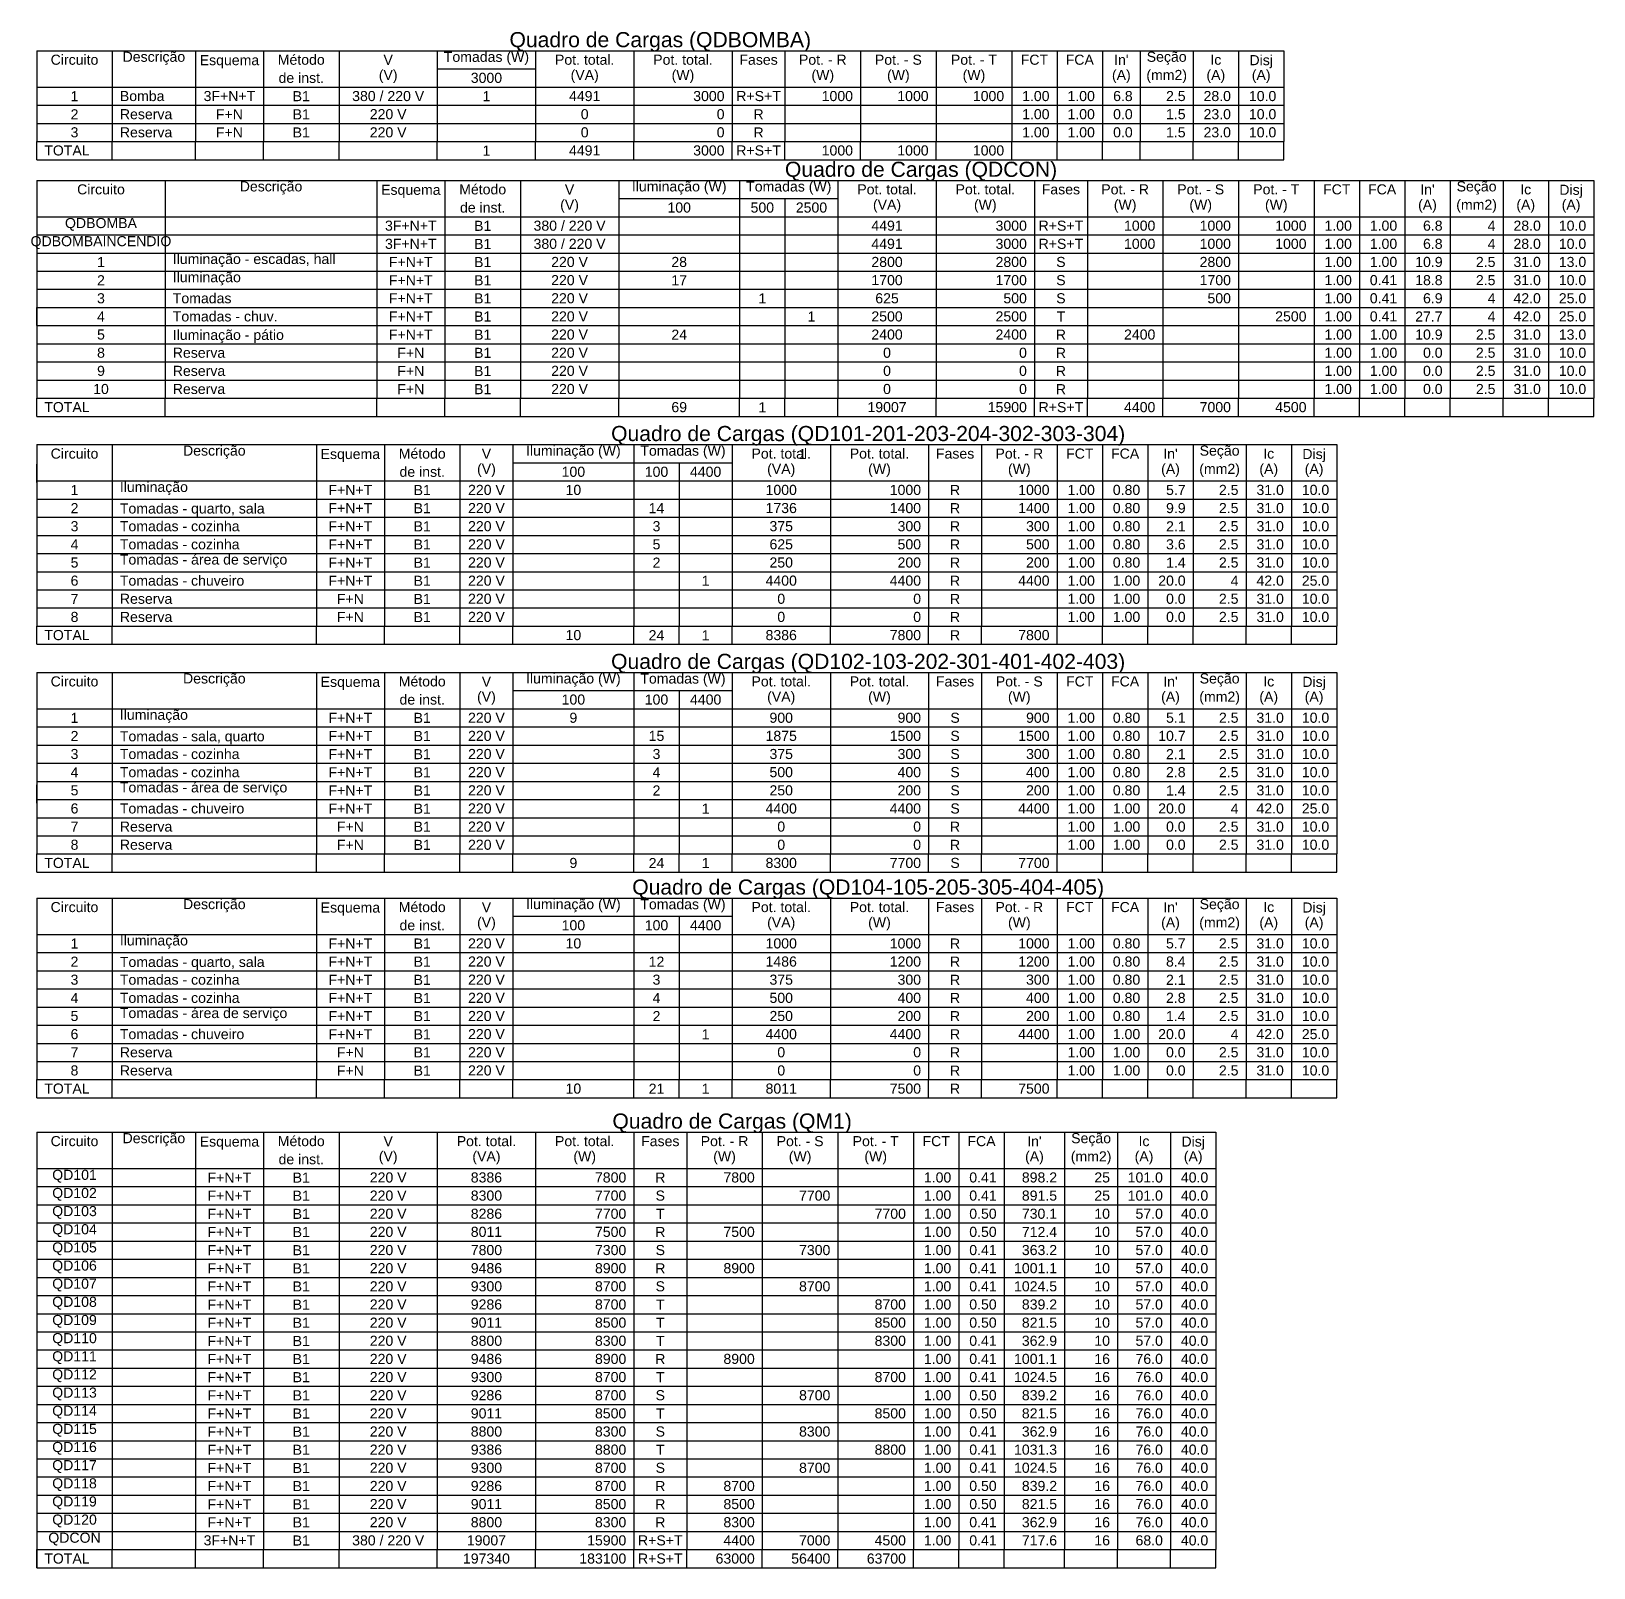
# Model space of a CAD drawing. Header units: inches. Extents: x -8.7 to 57.3, y -9.2 to 26.4.
# Drawn here: x 40.9 to 57.32, y -3.03 to 13.11 of the extents above; entities that cross this region are included whole.
import ezdxf
from ezdxf.enums import TextEntityAlignment as Align

# ---------------------------------------------------------------- set-up
doc = ezdxf.new("R2010")
doc.units = ezdxf.units.IN
doc.header["$MEASUREMENT"] = 0
doc.linetypes.add('HIDDEN2', pattern=[4.7625, 3.175, -1.5875])
for name, color, linetype, lineweight in [('DI-Linhas do quadro', 7, 'HIDDEN2', 30), ('DI-Textos do quadro', 5, 'Continuous', 20), ('DI-Título do quadro', 5, 'Continuous', 30)]:
    doc.layers.add(name, color=color, linetype=linetype, lineweight=lineweight)
doc.styles.add('Arial', font='arial.ttf')

msp = doc.modelspace()

# ---------------------------------------------------------------- texts
at = {"layer": 'DI-Textos do quadro', "char_height": 0.1059, "line_spacing_factor": 0.798, "style": 'Arial'}
for s, insert, width, attachment_point in [('Circuito', (41.3595, 12.7538), 0.934606, 8), ('Descrição', (42.1935, 12.7538), 1.225999, 8), ('Esquema', (42.9875, 12.7189), 1.164229, 8), ('Método', (43.742, 12.7538), 0.918492, 8), ('V', (44.6555, 12.7538), 0.183967, 8), ('Tomadas (W)', (45.688, 12.7538), 1.666446, 8), ('Pot. total.', (46.7205, 12.7538), 1.164229, 8), ('Pot. total.', (47.753, 12.7538), 1.164229, 8), ('Fases', (48.5475, 12.7538), 0.750639, 8), ('Pot. - R', (49.2225, 12.7538), 0.933263, 8), ('Pot. - S', (50.0165, 12.7538), 0.918492, 8), ('Pot. - T', (50.811, 12.7538), 0.902378, 8), ('FCT', (51.4465, 12.7538), 0.534444, 8), ('FCA', (51.923, 12.7538), 0.550558, 8), ("In'", (52.3595, 12.7538), 0.281993, 8), ('Seção', (52.836, 12.7538), 0.781524, 8), ('Ic', (53.3525, 12.7538), 0.214852, 8), ('Disj', (53.829, 12.7189), 0.459246, 8), ('de inst.', (43.742, 12.5633), 0.88895, 8), ('(V)', (44.6555, 12.5633), 0.366591, 8), ('3000', (45.688, 12.5633), 0.612328, 8), ('(VA)', (46.7205, 12.5633), 0.550558, 8), ('(W)', (47.753, 12.5633), 0.441789, 8), ('(W)', (49.2225, 12.5633), 0.441789, 8), ('(W)', (50.0165, 12.5633), 0.441789, 8), ('(W)', (50.811, 12.5633), 0.441789, 8), ('(A)', (52.3595, 12.5633), 0.366591, 8), ('(mm2)', (52.836, 12.5633), 0.794952, 8), ('(A)', (53.3525, 12.5633), 0.366591, 8), ('(A)', (53.829, 12.5633), 0.366591, 8), ('Bomba', (41.836, 12.3723), 0.872836, 7), ('3F+N+T', (42.9875, 12.3723), 1.009804, 8), ('380 / 220 V', (44.6555, 12.3723), 1.408623, 8), ('4491', (46.7205, 12.3723), 0.612328, 8), ('3000', (48.19, 12.3723), 0.612328, 9), ('R+S+T', (48.5475, 12.3723), 0.872836, 8), ('1000', (49.54, 12.3723), 0.612328, 9), ('1000', (50.3345, 12.3723), 0.612328, 9), ('1000', (51.1285, 12.3723), 0.612328, 9), ('1.00', (51.605, 12.3723), 0.535787, 9), ('1.00', (52.0815, 12.3723), 0.535787, 9), ('6.8', (52.479, 12.3723), 0.382705, 9), ('2.5', (53.035, 12.3723), 0.382705, 9), ('28.0', (53.5115, 12.3723), 0.535787, 9), ('10.0', (53.988, 12.3723), 0.535787, 9), ('1', (41.3595, 12.3723), 0.153082, 8), ('B1', (43.742, 12.3723), 0.337049, 8), ('1', (45.688, 12.3723), 0.153082, 8), ('2', (41.3595, 12.1818), 0.153082, 8), ('Reserva', (41.836, 12.1818), 1.025918, 7), ('F+N', (42.9875, 12.1818), 0.52773, 8), ('B1', (43.742, 12.1818), 0.337049, 8), ('220 V', (44.6555, 12.1818), 0.719754, 8), ('0', (46.7205, 12.1818), 0.153082, 8), ('0', (48.19, 12.1818), 0.153082, 9), ('R', (48.5475, 12.1818), 0.198738, 8), ('1.00', (51.605, 12.1818), 0.535787, 9), ('1.00', (52.0815, 12.1818), 0.535787, 9), ('0.0', (52.479, 12.1818), 0.382705, 9), ('1.5', (53.035, 12.1818), 0.382705, 9), ('23.0', (53.5115, 12.1818), 0.535787, 9), ('10.0', (53.988, 12.1818), 0.535787, 9), ('3', (41.3595, 11.9913), 0.153082, 8), ('Reserva', (41.836, 11.9913), 1.025918, 7), ('F+N', (42.9875, 11.9913), 0.52773, 8), ('B1', (43.742, 11.9913), 0.337049, 8), ('220 V', (44.6555, 11.9913), 0.719754, 8), ('0', (46.7205, 11.9913), 0.153082, 8), ('0', (48.19, 11.9913), 0.153082, 9), ('R', (48.5475, 11.9913), 0.198738, 8), ('1.00', (51.605, 11.9913), 0.535787, 9), ('1.00', (52.0815, 11.9913), 0.535787, 9), ('0.0', (52.479, 11.9913), 0.382705, 9), ('1.5', (53.035, 11.9913), 0.382705, 9), ('23.0', (53.5115, 11.9913), 0.535787, 9), ('10.0', (53.988, 11.9913), 0.535787, 9), ('TOTAL', (41.0415, 11.8008), 0.886264, 7), ('1', (45.688, 11.8008), 0.153082, 8), ('4491', (46.7205, 11.8008), 0.612328, 8), ('3000', (48.19, 11.8008), 0.612328, 9), ('R+S+T', (48.5475, 11.8008), 0.872836, 8), ('1000', (49.54, 11.8008), 0.612328, 9), ('1000', (50.3345, 11.8008), 0.612328, 9), ('1000', (51.1285, 11.8008), 0.612328, 9), ('Circuito', (41.6375, 11.3921), 0.934606, 8), ('Descrição', (43.4245, 11.3921), 1.225999, 8), ('Esquema', (44.8935, 11.3571), 1.164229, 8), ('Método', (45.6485, 11.3921), 0.918492, 8), ('V', (46.5615, 11.3921), 0.183967, 8), ('Iluminação (W)', (47.7135, 11.3921), 1.851755, 8), ('Tomadas (W)', (48.865, 11.3921), 1.666446, 8), ('Pot. total.', (49.8975, 11.3921), 1.164229, 8), ('Pot. total.', (50.93, 11.3921), 1.164229, 8), ('Fases', (51.7245, 11.3921), 0.750639, 8), ('Pot. - R', (52.3995, 11.3921), 0.933263, 8), ('Pot. - S', (53.1935, 11.3921), 0.918492, 8), ('Pot. - T', (53.988, 11.3921), 0.902378, 8), ('FCT', (54.6235, 11.3921), 0.534444, 8), ('FCA', (55.1, 11.3921), 0.550558, 8), ("In'", (55.5765, 11.3921), 0.281993, 8), ('Seção', (56.0925, 11.3921), 0.781524, 8), ('Ic', (56.609, 11.3921), 0.214852, 8), ('Disj', (57.0855, 11.3571), 0.459246, 8), ('(V)', (46.5615, 11.2011), 0.366591, 8), ('(VA)', (49.8975, 11.2011), 0.550558, 8), ('(W)', (50.93, 11.2011), 0.441789, 8), ('(W)', (52.3995, 11.2011), 0.441789, 8), ('(W)', (53.1935, 11.2011), 0.441789, 8), ('(W)', (53.988, 11.2011), 0.441789, 8), ('(A)', (55.5765, 11.2011), 0.366591, 8), ('(mm2)', (56.0925, 11.2011), 0.794952, 8), ('(A)', (56.609, 11.2011), 0.366591, 8), ('(A)', (57.0855, 11.2011), 0.366591, 8), ('de inst.', (45.6485, 11.2011), 0.88895, 8), ('100', (47.7135, 11.2011), 0.459246, 8), ('500', (48.587, 11.2011), 0.459246, 8), ('2500', (49.1035, 11.2011), 0.612328, 8), ('QDBOMBA', (41.6375, 11.0106), 1.40728, 8), ('3F+N+T', (44.8935, 11.0106), 1.009804, 8), ('B1', (45.6485, 11.0106), 0.337049, 8), ('380 / 220 V', (46.5615, 11.0106), 1.408623, 8), ('4491', (49.8975, 11.0106), 0.612328, 8), ('3000', (51.367, 11.0106), 0.612328, 9), ('R+S+T', (51.7245, 11.0106), 0.872836, 8), ('1000', (52.717, 11.0106), 0.612328, 9), ('1000', (53.5115, 11.0106), 0.612328, 9), ('1000', (54.3055, 11.0106), 0.612328, 9), ('1.00', (54.782, 11.0106), 0.535787, 9), ('1.00', (55.2585, 11.0106), 0.535787, 9), ('6.8', (55.7355, 11.0106), 0.382705, 9), ('4', (56.291, 11.0106), 0.153082, 9), ('28.0', (56.768, 11.0106), 0.535787, 9), ('10.0', (57.2445, 11.0106), 0.535787, 9), ('QDBOMBAINCENDIO', (41.6375, 10.8201), 2.752791, 8), ('3F+N+T', (44.8935, 10.8201), 1.009804, 8), ('B1', (45.6485, 10.8201), 0.337049, 8), ('380 / 220 V', (46.5615, 10.8201), 1.408623, 8), ('4491', (49.8975, 10.8201), 0.612328, 8), ('3000', (51.367, 10.8201), 0.612328, 9), ('R+S+T', (51.7245, 10.8201), 0.872836, 8), ('1000', (52.717, 10.8201), 0.612328, 9), ('1000', (53.5115, 10.8201), 0.612328, 9), ('1000', (54.3055, 10.8201), 0.612328, 9), ('1.00', (54.782, 10.8201), 0.535787, 9), ('1.00', (55.2585, 10.8201), 0.535787, 9), ('6.8', (55.7355, 10.8201), 0.382705, 9), ('4', (56.291, 10.8201), 0.153082, 9), ('28.0', (56.768, 10.8201), 0.535787, 9), ('10.0', (57.2445, 10.8201), 0.535787, 9), ('1', (41.6375, 10.6296), 0.153082, 8), ('Iluminação - escadas, hall', (42.392, 10.6296), 3.187866, 7), ('F+N+T', (44.8935, 10.6296), 0.856722, 8), ('B1', (45.6485, 10.6296), 0.337049, 8), ('220 V', (46.5615, 10.6296), 0.719754, 8), ('28', (47.7135, 10.6296), 0.306164, 8), ('2800', (49.8975, 10.6296), 0.612328, 8), ('2800', (51.367, 10.6296), 0.612328, 9), ('S', (51.7245, 10.6296), 0.183967, 8), ('2800', (53.5115, 10.6296), 0.612328, 9), ('1.00', (54.782, 10.6296), 0.535787, 9), ('1.00', (55.2585, 10.6296), 0.535787, 9), ('10.9', (55.7355, 10.6296), 0.535787, 9), ('2.5', (56.291, 10.6296), 0.382705, 9), ('31.0', (56.768, 10.6296), 0.535787, 9), ('13.0', (57.2445, 10.6296), 0.535787, 9), ('2', (41.6375, 10.4386), 0.153082, 8), ('Iluminação', (42.392, 10.4386), 1.333425, 7), ('F+N+T', (44.8935, 10.4386), 0.856722, 8), ('B1', (45.6485, 10.4386), 0.337049, 8), ('220 V', (46.5615, 10.4386), 0.719754, 8), ('17', (47.7135, 10.4386), 0.306164, 8), ('1700', (49.8975, 10.4386), 0.612328, 8), ('1700', (51.367, 10.4386), 0.612328, 9), ('S', (51.7245, 10.4386), 0.183967, 8), ('1700', (53.5115, 10.4386), 0.612328, 9), ('1.00', (54.782, 10.4386), 0.535787, 9), ('0.41', (55.2585, 10.4386), 0.535787, 9), ('18.8', (55.7355, 10.4386), 0.535787, 9), ('2.5', (56.291, 10.4386), 0.382705, 9), ('31.0', (56.768, 10.4386), 0.535787, 9), ('10.0', (57.2445, 10.4386), 0.535787, 9), ('3', (41.6375, 10.2481), 0.153082, 8), ('Tomadas', (42.392, 10.2481), 1.148115, 7), ('F+N+T', (44.8935, 10.2481), 0.856722, 8), ('B1', (45.6485, 10.2481), 0.337049, 8), ('220 V', (46.5615, 10.2481), 0.719754, 8), ('1', (48.587, 10.2481), 0.153082, 8), ('625', (49.8975, 10.2481), 0.459246, 8), ('500', (51.367, 10.2481), 0.459246, 9), ('S', (51.7245, 10.2481), 0.183967, 8), ('500', (53.5115, 10.2481), 0.459246, 9), ('1.00', (54.782, 10.2481), 0.535787, 9), ('0.41', (55.2585, 10.2481), 0.535787, 9), ('6.9', (55.7355, 10.2481), 0.382705, 9), ('4', (56.291, 10.2481), 0.153082, 9), ('42.0', (56.768, 10.2481), 0.535787, 9), ('25.0', (57.2445, 10.2481), 0.535787, 9), ('4', (41.6375, 10.0576), 0.153082, 8), ('Tomadas - chuv.', (42.392, 10.0576), 2.051836, 7), ('F+N+T', (44.8935, 10.0576), 0.856722, 8), ('B1', (45.6485, 10.0576), 0.337049, 8), ('220 V', (46.5615, 10.0576), 0.719754, 8), ('1', (49.1035, 10.0576), 0.153082, 8), ('2500', (49.8975, 10.0576), 0.612328, 8), ('2500', (51.367, 10.0576), 0.612328, 9), ('T', (51.7245, 10.0576), 0.167853, 8), ('2500', (54.3055, 10.0576), 0.612328, 9), ('1.00', (54.782, 10.0576), 0.535787, 9), ('0.41', (55.2585, 10.0576), 0.535787, 9), ('27.7', (55.7355, 10.0576), 0.535787, 9), ('4', (56.291, 10.0576), 0.153082, 9), ('42.0', (56.768, 10.0576), 0.535787, 9), ('25.0', (57.2445, 10.0576), 0.535787, 9), ('5', (41.6375, 9.8671), 0.153082, 8), ('Iluminação - pátio', (42.392, 9.8321), 2.175376, 7), ('F+N+T', (44.8935, 9.8671), 0.856722, 8), ('B1', (45.6485, 9.8671), 0.337049, 8), ('220 V', (46.5615, 9.8671), 0.719754, 8), ('24', (47.7135, 9.8671), 0.306164, 8), ('2400', (49.8975, 9.8671), 0.612328, 8), ('2400', (51.367, 9.8671), 0.612328, 9), ('R', (51.7245, 9.8671), 0.198738, 8), ('2400', (52.717, 9.8671), 0.612328, 9), ('1.00', (54.782, 9.8671), 0.535787, 9), ('1.00', (55.2585, 9.8671), 0.535787, 9), ('10.9', (55.7355, 9.8671), 0.535787, 9), ('2.5', (56.291, 9.8671), 0.382705, 9), ('31.0', (56.768, 9.8671), 0.535787, 9), ('13.0', (57.2445, 9.8671), 0.535787, 9), ('8', (41.6375, 9.6761), 0.153082, 8), ('Reserva', (42.392, 9.6761), 1.025918, 7), ('F+N', (44.8935, 9.6761), 0.52773, 8), ('B1', (45.6485, 9.6761), 0.337049, 8), ('220 V', (46.5615, 9.6761), 0.719754, 8), ('0', (49.8975, 9.6761), 0.153082, 8), ('0', (51.367, 9.6761), 0.153082, 9), ('R', (51.7245, 9.6761), 0.198738, 8), ('1.00', (54.782, 9.6761), 0.535787, 9), ('1.00', (55.2585, 9.6761), 0.535787, 9), ('0.0', (55.7355, 9.6761), 0.382705, 9), ('2.5', (56.291, 9.6761), 0.382705, 9), ('31.0', (56.768, 9.6761), 0.535787, 9), ('10.0', (57.2445, 9.6761), 0.535787, 9), ('9', (41.6375, 9.4856), 0.153082, 8), ('Reserva', (42.392, 9.4856), 1.025918, 7), ('F+N', (44.8935, 9.4856), 0.52773, 8), ('B1', (45.6485, 9.4856), 0.337049, 8), ('220 V', (46.5615, 9.4856), 0.719754, 8), ('0', (49.8975, 9.4856), 0.153082, 8), ('0', (51.367, 9.4856), 0.153082, 9), ('R', (51.7245, 9.4856), 0.198738, 8), ('1.00', (54.782, 9.4856), 0.535787, 9), ('1.00', (55.2585, 9.4856), 0.535787, 9), ('0.0', (55.7355, 9.4856), 0.382705, 9), ('2.5', (56.291, 9.4856), 0.382705, 9), ('31.0', (56.768, 9.4856), 0.535787, 9), ('10.0', (57.2445, 9.4856), 0.535787, 9), ('10', (41.6375, 9.2951), 0.306164, 8), ('Reserva', (42.392, 9.2951), 1.025918, 7), ('F+N', (44.8935, 9.2951), 0.52773, 8), ('B1', (45.6485, 9.2951), 0.337049, 8), ('220 V', (46.5615, 9.2951), 0.719754, 8), ('0', (49.8975, 9.2951), 0.153082, 8), ('0', (51.367, 9.2951), 0.153082, 9), ('R', (51.7245, 9.2951), 0.198738, 8), ('1.00', (54.782, 9.2951), 0.535787, 9), ('1.00', (55.2585, 9.2951), 0.535787, 9), ('0.0', (55.7355, 9.2951), 0.382705, 9), ('2.5', (56.291, 9.2951), 0.382705, 9), ('31.0', (56.768, 9.2951), 0.535787, 9), ('10.0', (57.2445, 9.2951), 0.535787, 9), ('TOTAL', (41.0415, 9.1046), 0.886264, 7), ('69', (47.7135, 9.1046), 0.306164, 8), ('1', (48.587, 9.1046), 0.153082, 8), ('19007', (49.8975, 9.1046), 0.76541, 8), ('15900', (51.367, 9.1046), 0.76541, 9), ('R+S+T', (51.7245, 9.1046), 0.872836, 8), ('4400', (52.717, 9.1046), 0.612328, 9), ('7000', (53.5115, 9.1046), 0.612328, 9), ('4500', (54.3055, 9.1046), 0.612328, 9), ('Circuito', (41.3596, 8.6166), 0.934606, 8), ('Descrição', (42.8286, 8.6166), 1.225999, 8), ('Esquema', (44.2581, 8.5817), 1.164229, 8), ('Método', (45.0131, 8.6166), 0.918492, 8), ('V', (45.6881, 8.6166), 0.183967, 8), ('Iluminação (W)', (46.6016, 8.6166), 1.851755, 8), ('Tomadas (W)', (47.7531, 8.6166), 1.666446, 8), ('Pot. total.', (48.7856, 8.6166), 1.164229, 8), ('1', (49.0091, 8.6131), 0.153082, 8), ('Pot. total.', (49.8181, 8.6166), 1.164229, 8), ('Fases', (50.6126, 8.6166), 0.750639, 8), ('Pot. - R', (51.2876, 8.6166), 0.933263, 8), ('FCT', (51.9231, 8.6166), 0.534444, 8), ('FCA', (52.3996, 8.6166), 0.550558, 8), ("In'", (52.8761, 8.6166), 0.281993, 8), ('Seção', (53.3921, 8.6166), 0.781524, 8), ('Ic', (53.9086, 8.6166), 0.214852, 8), ('Disj', (54.3851, 8.5817), 0.459246, 8), ('de inst.', (45.0131, 8.4256), 0.88895, 8), ('(V)', (45.6881, 8.4256), 0.366591, 8), ('(VA)', (48.7856, 8.4256), 0.550558, 8), ('(W)', (49.8181, 8.4256), 0.441789, 8), ('(W)', (51.2876, 8.4256), 0.441789, 8), ('(A)', (52.8761, 8.4256), 0.366591, 8), ('(mm2)', (53.3921, 8.4256), 0.794952, 8), ('(A)', (53.9086, 8.4256), 0.366591, 8), ('(A)', (54.3851, 8.4256), 0.366591, 8), ('Iluminação', (41.8361, 8.2351), 1.333425, 7), ('100', (46.6016, 8.4256), 0.459246, 8), ('100', (47.4751, 8.4256), 0.459246, 8), ('4400', (47.9911, 8.4256), 0.612328, 8), ('1', (41.3596, 8.2351), 0.153082, 8), ('F+N+T', (44.2581, 8.2351), 0.856722, 8), ('B1', (45.0131, 8.2351), 0.337049, 8), ('220 V', (45.6881, 8.2351), 0.719754, 8), ('10', (46.6016, 8.2351), 0.306164, 8), ('1000', (48.7856, 8.2351), 0.612328, 8), ('1000', (50.2551, 8.2351), 0.612328, 9), ('R', (50.6126, 8.2351), 0.198738, 8), ('1000', (51.6051, 8.2351), 0.612328, 9), ('1.00', (52.0816, 8.2351), 0.535787, 9), ('0.80', (52.5581, 8.2351), 0.535787, 9), ('5.7', (53.0351, 8.2351), 0.382705, 9), ('2.5', (53.5906, 8.2351), 0.382705, 9), ('31.0', (54.0676, 8.2351), 0.535787, 9), ('10.0', (54.5441, 8.2351), 0.535787, 9), ('2', (41.3596, 8.0446), 0.153082, 8), ('Tomadas - quarto, sala', (41.8361, 8.0097), 2.832017, 7), ('F+N+T', (44.2581, 8.0446), 0.856722, 8), ('B1', (45.0131, 8.0446), 0.337049, 8), ('220 V', (45.6881, 8.0446), 0.719754, 8), ('14', (47.4751, 8.0446), 0.306164, 8), ('1736', (48.7856, 8.0446), 0.612328, 8), ('1400', (50.2551, 8.0446), 0.612328, 9), ('R', (50.6126, 8.0446), 0.198738, 8), ('1400', (51.6051, 8.0446), 0.612328, 9), ('1.00', (52.0816, 8.0446), 0.535787, 9), ('0.80', (52.5581, 8.0446), 0.535787, 9), ('9.9', (53.0351, 8.0446), 0.382705, 9), ('2.5', (53.5906, 8.0446), 0.382705, 9), ('31.0', (54.0676, 8.0446), 0.535787, 9), ('10.0', (54.5441, 8.0446), 0.535787, 9), ('3', (41.3596, 7.8541), 0.153082, 8), ('Tomadas - cozinha', (41.8361, 7.8541), 2.343229, 7), ('F+N+T', (44.2581, 7.8541), 0.856722, 8), ('B1', (45.0131, 7.8541), 0.337049, 8), ('220 V', (45.6881, 7.8541), 0.719754, 8), ('3', (47.4751, 7.8541), 0.153082, 8), ('375', (48.7856, 7.8541), 0.459246, 8), ('300', (50.2551, 7.8541), 0.459246, 9), ('R', (50.6126, 7.8541), 0.198738, 8), ('300', (51.6051, 7.8541), 0.459246, 9), ('1.00', (52.0816, 7.8541), 0.535787, 9), ('0.80', (52.5581, 7.8541), 0.535787, 9), ('2.1', (53.0351, 7.8541), 0.382705, 9), ('2.5', (53.5906, 7.8541), 0.382705, 9), ('31.0', (54.0676, 7.8541), 0.535787, 9), ('10.0', (54.5441, 7.8541), 0.535787, 9), ('4', (41.3596, 7.6636), 0.153082, 8), ('Tomadas - cozinha', (41.8361, 7.6636), 2.343229, 7), ('F+N+T', (44.2581, 7.6636), 0.856722, 8), ('B1', (45.0131, 7.6636), 0.337049, 8), ('220 V', (45.6881, 7.6636), 0.719754, 8), ('5', (47.4751, 7.6636), 0.153082, 8), ('625', (48.7856, 7.6636), 0.459246, 8), ('500', (50.2551, 7.6636), 0.459246, 9), ('R', (50.6126, 7.6636), 0.198738, 8), ('500', (51.6051, 7.6636), 0.459246, 9), ('1.00', (52.0816, 7.6636), 0.535787, 9), ('0.80', (52.5581, 7.6636), 0.535787, 9), ('3.6', (53.0351, 7.6636), 0.382705, 9), ('2.5', (53.5906, 7.6636), 0.382705, 9), ('31.0', (54.0676, 7.6636), 0.535787, 9), ('10.0', (54.5441, 7.6636), 0.535787, 9), ('5', (41.3596, 7.4726), 0.153082, 8), ('Tomadas - área de serviço', (41.8361, 7.4726), 3.276492, 7), ('F+N+T', (44.2581, 7.4726), 0.856722, 8), ('B1', (45.0131, 7.4726), 0.337049, 8), ('220 V', (45.6881, 7.4726), 0.719754, 8), ('2', (47.4751, 7.4726), 0.153082, 8), ('250', (48.7856, 7.4726), 0.459246, 8), ('200', (50.2551, 7.4726), 0.459246, 9), ('R', (50.6126, 7.4726), 0.198738, 8), ('200', (51.6051, 7.4726), 0.459246, 9), ('1.00', (52.0816, 7.4726), 0.535787, 9), ('0.80', (52.5581, 7.4726), 0.535787, 9), ('1.4', (53.0351, 7.4726), 0.382705, 9), ('2.5', (53.5906, 7.4726), 0.382705, 9), ('31.0', (54.0676, 7.4726), 0.535787, 9), ('10.0', (54.5441, 7.4726), 0.535787, 9), ('6', (41.3596, 7.2821), 0.153082, 8), ('Tomadas - chuveiro', (41.8361, 7.2821), 2.434541, 7), ('220 V', (45.6881, 7.2821), 0.719754, 8), ('4400', (48.7856, 7.2821), 0.612328, 8), ('4400', (50.2551, 7.2821), 0.612328, 9), ('4400', (51.6051, 7.2821), 0.612328, 9), ('1.00', (52.0816, 7.2821), 0.535787, 9), ('1.00', (52.5581, 7.2821), 0.535787, 9), ('20.0', (53.0351, 7.2821), 0.535787, 9), ('42.0', (54.0676, 7.2821), 0.535787, 9), ('25.0', (54.5441, 7.2821), 0.535787, 9), ('F+N+T', (44.2581, 7.2821), 0.856722, 8), ('B1', (45.0131, 7.2821), 0.337049, 8), ('1', (47.9911, 7.2821), 0.153082, 8), ('R', (50.6126, 7.2821), 0.198738, 8), ('4', (53.5906, 7.2821), 0.153082, 9), ('7', (41.3596, 7.0916), 0.153082, 8), ('Reserva', (41.8361, 7.0916), 1.025918, 7), ('F+N', (44.2581, 7.0916), 0.52773, 8), ('B1', (45.0131, 7.0916), 0.337049, 8), ('220 V', (45.6881, 7.0916), 0.719754, 8), ('0', (48.7856, 7.0916), 0.153082, 8), ('0', (50.2551, 7.0916), 0.153082, 9), ('R', (50.6126, 7.0916), 0.198738, 8), ('1.00', (52.0816, 7.0916), 0.535787, 9), ('1.00', (52.5581, 7.0916), 0.535787, 9), ('0.0', (53.0351, 7.0916), 0.382705, 9), ('2.5', (53.5906, 7.0916), 0.382705, 9), ('31.0', (54.0676, 7.0916), 0.535787, 9), ('10.0', (54.5441, 7.0916), 0.535787, 9), ('8', (41.3596, 6.9011), 0.153082, 8), ('Reserva', (41.8361, 6.9011), 1.025918, 7), ('F+N', (44.2581, 6.9011), 0.52773, 8), ('B1', (45.0131, 6.9011), 0.337049, 8), ('220 V', (45.6881, 6.9011), 0.719754, 8), ('0', (48.7856, 6.9011), 0.153082, 8), ('0', (50.2551, 6.9011), 0.153082, 9), ('R', (50.6126, 6.9011), 0.198738, 8), ('1.00', (52.0816, 6.9011), 0.535787, 9), ('1.00', (52.5581, 6.9011), 0.535787, 9), ('0.0', (53.0351, 6.9011), 0.382705, 9), ('2.5', (53.5906, 6.9011), 0.382705, 9), ('31.0', (54.0676, 6.9011), 0.535787, 9), ('10.0', (54.5441, 6.9011), 0.535787, 9), ('TOTAL', (41.0416, 6.7101), 0.886264, 7), ('10', (46.6016, 6.7101), 0.306164, 8), ('24', (47.4751, 6.7101), 0.306164, 8), ('1', (47.9911, 6.7101), 0.153082, 8), ('8386', (48.7856, 6.7101), 0.612328, 8), ('7800', (50.2551, 6.7101), 0.612328, 9), ('R', (50.6126, 6.7101), 0.198738, 8), ('7800', (51.6051, 6.7101), 0.612328, 9), ('Circuito', (41.3595, 6.2235), 0.934606, 8), ('Descrição', (42.8285, 6.2235), 1.225999, 8), ('Esquema', (44.2585, 6.1885), 1.164229, 8), ('Método', (45.013, 6.2235), 0.918492, 8), ('V', (45.688, 6.2235), 0.183967, 8), ('Iluminação (W)', (46.6015, 6.2235), 1.851755, 8), ('Tomadas (W)', (47.753, 6.2235), 1.666446, 8), ('Pot. total.', (48.7855, 6.2235), 1.164229, 8), ('Pot. total.', (49.818, 6.2235), 1.164229, 8), ('Fases', (50.6125, 6.2235), 0.750639, 8), ('Pot. - S', (51.2872, 6.2235), 0.918492, 8), ('FCT', (51.923, 6.2235), 0.534444, 8), ('FCA', (52.3995, 6.2235), 0.550558, 8), ("In'", (52.876, 6.2235), 0.281993, 8), ('Seção', (53.3925, 6.2235), 0.781524, 8), ('Ic', (53.9085, 6.2235), 0.214852, 8), ('Disj', (54.385, 6.1885), 0.459246, 8), ('de inst.', (45.013, 6.033), 0.88895, 8), ('(V)', (45.688, 6.033), 0.366591, 8), ('100', (46.6015, 6.033), 0.459246, 8), ('100', (47.475, 6.033), 0.459246, 8), ('4400', (47.9915, 6.033), 0.612328, 8), ('(VA)', (48.7855, 6.033), 0.550558, 8), ('(W)', (49.818, 6.033), 0.441789, 8), ('(W)', (51.2872, 6.033), 0.441789, 8), ('(A)', (52.876, 6.033), 0.366591, 8), ('(mm2)', (53.3925, 6.033), 0.794952, 8), ('(A)', (53.9085, 6.033), 0.366591, 8), ('(A)', (54.385, 6.033), 0.366591, 8), ('1', (41.3595, 5.842), 0.153082, 8), ('Iluminação', (41.836, 5.842), 1.333425, 7), ('F+N+T', (44.2585, 5.842), 0.856722, 8), ('B1', (45.013, 5.842), 0.337049, 8), ('220 V', (45.688, 5.842), 0.719754, 8), ('9', (46.6015, 5.842), 0.153082, 8), ('900', (48.7855, 5.842), 0.459246, 8), ('900', (50.255, 5.842), 0.459246, 9), ('S', (50.6125, 5.842), 0.183967, 8), ('900', (51.6052, 5.842), 0.459246, 9), ('1.00', (52.0815, 5.842), 0.535787, 9), ('0.80', (52.5585, 5.842), 0.535787, 9), ('5.1', (53.035, 5.842), 0.382705, 9), ('2.5', (53.591, 5.842), 0.382705, 9), ('31.0', (54.0675, 5.842), 0.535787, 9), ('10.0', (54.544, 5.842), 0.535787, 9), ('2', (41.3595, 5.6515), 0.153082, 8), ('Tomadas - sala, quarto', (41.836, 5.6165), 2.832017, 7), ('F+N+T', (44.2585, 5.6515), 0.856722, 8), ('B1', (45.013, 5.6515), 0.337049, 8), ('220 V', (45.688, 5.6515), 0.719754, 8), ('15', (47.475, 5.6515), 0.306164, 8), ('1875', (48.7855, 5.6515), 0.612328, 8), ('1500', (50.255, 5.6515), 0.612328, 9), ('S', (50.6125, 5.6515), 0.183967, 8), ('1500', (51.6052, 5.6515), 0.612328, 9), ('1.00', (52.0815, 5.6515), 0.535787, 9), ('0.80', (52.5585, 5.6515), 0.535787, 9), ('10.7', (53.035, 5.6515), 0.535787, 9), ('2.5', (53.591, 5.6515), 0.382705, 9), ('31.0', (54.0675, 5.6515), 0.535787, 9), ('10.0', (54.544, 5.6515), 0.535787, 9), ('3', (41.3595, 5.461), 0.153082, 8), ('Tomadas - cozinha', (41.836, 5.461), 2.343229, 7), ('F+N+T', (44.2585, 5.461), 0.856722, 8), ('B1', (45.013, 5.461), 0.337049, 8), ('220 V', (45.688, 5.461), 0.719754, 8), ('3', (47.475, 5.461), 0.153082, 8), ('375', (48.7855, 5.461), 0.459246, 8), ('300', (50.255, 5.461), 0.459246, 9), ('S', (50.6125, 5.461), 0.183967, 8), ('300', (51.6052, 5.461), 0.459246, 9), ('1.00', (52.0815, 5.461), 0.535787, 9), ('0.80', (52.5585, 5.461), 0.535787, 9), ('2.1', (53.035, 5.461), 0.382705, 9), ('2.5', (53.591, 5.461), 0.382705, 9), ('31.0', (54.0675, 5.461), 0.535787, 9), ('10.0', (54.544, 5.461), 0.535787, 9), ('4', (41.3595, 5.2705), 0.153082, 8), ('Tomadas - cozinha', (41.836, 5.2705), 2.343229, 7), ('F+N+T', (44.2585, 5.2705), 0.856722, 8), ('B1', (45.013, 5.2705), 0.337049, 8), ('220 V', (45.688, 5.2705), 0.719754, 8), ('4', (47.475, 5.2705), 0.153082, 8), ('500', (48.7855, 5.2705), 0.459246, 8), ('400', (50.255, 5.2705), 0.459246, 9), ('S', (50.6125, 5.2705), 0.183967, 8), ('400', (51.6052, 5.2705), 0.459246, 9), ('1.00', (52.0815, 5.2705), 0.535787, 9), ('0.80', (52.5585, 5.2705), 0.535787, 9), ('2.8', (53.035, 5.2705), 0.382705, 9), ('2.5', (53.591, 5.2705), 0.382705, 9), ('31.0', (54.0675, 5.2705), 0.535787, 9), ('10.0', (54.544, 5.2705), 0.535787, 9), ('5', (41.3595, 5.0795), 0.153082, 8), ('Tomadas - área de serviço', (41.836, 5.0795), 3.276492, 7), ('F+N+T', (44.2585, 5.0795), 0.856722, 8), ('B1', (45.013, 5.0795), 0.337049, 8), ('220 V', (45.688, 5.0795), 0.719754, 8), ('2', (47.475, 5.0795), 0.153082, 8), ('250', (48.7855, 5.0795), 0.459246, 8), ('200', (50.255, 5.0795), 0.459246, 9), ('S', (50.6125, 5.0795), 0.183967, 8), ('200', (51.6052, 5.0795), 0.459246, 9), ('1.00', (52.0815, 5.0795), 0.535787, 9), ('0.80', (52.5585, 5.0795), 0.535787, 9), ('1.4', (53.035, 5.0795), 0.382705, 9), ('2.5', (53.591, 5.0795), 0.382705, 9), ('31.0', (54.0675, 5.0795), 0.535787, 9), ('10.0', (54.544, 5.0795), 0.535787, 9), ('6', (41.3595, 4.889), 0.153082, 8), ('Tomadas - chuveiro', (41.836, 4.889), 2.434541, 7), ('F+N+T', (44.2585, 4.889), 0.856722, 8), ('B1', (45.013, 4.889), 0.337049, 8), ('220 V', (45.688, 4.889), 0.719754, 8), ('1', (47.9915, 4.889), 0.153082, 8), ('4400', (48.7855, 4.889), 0.612328, 8), ('4400', (50.255, 4.889), 0.612328, 9), ('S', (50.6125, 4.889), 0.183967, 8), ('4400', (51.6052, 4.889), 0.612328, 9), ('1.00', (52.0815, 4.889), 0.535787, 9), ('1.00', (52.5585, 4.889), 0.535787, 9), ('20.0', (53.035, 4.889), 0.535787, 9), ('4', (53.591, 4.889), 0.153082, 9), ('42.0', (54.0675, 4.889), 0.535787, 9), ('25.0', (54.544, 4.889), 0.535787, 9), ('7', (41.3595, 4.6985), 0.153082, 8), ('Reserva', (41.836, 4.6985), 1.025918, 7), ('F+N', (44.2585, 4.6985), 0.52773, 8), ('B1', (45.013, 4.6985), 0.337049, 8), ('220 V', (45.688, 4.6985), 0.719754, 8), ('0', (48.7855, 4.6985), 0.153082, 8), ('0', (50.255, 4.6985), 0.153082, 9), ('R', (50.6125, 4.6985), 0.198738, 8), ('1.00', (52.0815, 4.6985), 0.535787, 9), ('1.00', (52.5585, 4.6985), 0.535787, 9), ('0.0', (53.035, 4.6985), 0.382705, 9), ('2.5', (53.591, 4.6985), 0.382705, 9), ('31.0', (54.0675, 4.6985), 0.535787, 9), ('10.0', (54.544, 4.6985), 0.535787, 9), ('8', (41.3595, 4.508), 0.153082, 8), ('Reserva', (41.836, 4.508), 1.025918, 7), ('F+N', (44.2585, 4.508), 0.52773, 8), ('B1', (45.013, 4.508), 0.337049, 8), ('220 V', (45.688, 4.508), 0.719754, 8), ('0', (48.7855, 4.508), 0.153082, 8), ('0', (50.255, 4.508), 0.153082, 9), ('R', (50.6125, 4.508), 0.198738, 8), ('1.00', (52.0815, 4.508), 0.535787, 9), ('1.00', (52.5585, 4.508), 0.535787, 9), ('0.0', (53.035, 4.508), 0.382705, 9), ('2.5', (53.591, 4.508), 0.382705, 9), ('31.0', (54.0675, 4.508), 0.535787, 9), ('10.0', (54.544, 4.508), 0.535787, 9), ('TOTAL', (41.0415, 4.317), 0.886264, 7), ('9', (46.6015, 4.317), 0.153082, 8), ('24', (47.475, 4.317), 0.306164, 8), ('1', (47.9915, 4.317), 0.153082, 8), ('8300', (48.7855, 4.317), 0.612328, 8), ('7700', (50.255, 4.317), 0.612328, 9), ('S', (50.6125, 4.317), 0.183967, 8), ('7700', (51.6052, 4.317), 0.612328, 9), ('Circuito', (41.3591, 3.8531), 0.934606, 8), ('Descrição', (42.8286, 3.8531), 1.225999, 8), ('Esquema', (44.2586, 3.8182), 1.164229, 8), ('Método', (45.0131, 3.8531), 0.918492, 8), ('V', (45.6881, 3.8531), 0.183967, 8), ('Iluminação (W)', (46.6016, 3.8531), 1.851755, 8), ('Tomadas (W)', (47.7531, 3.8531), 1.666446, 8), ('Pot. total.', (48.7856, 3.8531), 1.164229, 8), ('Pot. total.', (49.8181, 3.8531), 1.164229, 8), ('Fases', (50.6126, 3.8531), 0.750639, 8), ('Pot. - R', (51.2876, 3.8531), 0.933263, 8), ('FCT', (51.9231, 3.8531), 0.534444, 8), ('FCA', (52.3996, 3.8531), 0.550558, 8), ("In'", (52.8761, 3.8531), 0.281993, 8), ('Seção', (53.3921, 3.8531), 0.781524, 8), ('Ic', (53.9086, 3.8531), 0.214852, 8), ('Disj', (54.3851, 3.8182), 0.459246, 8), ('(V)', (45.6881, 3.6621), 0.366591, 8), ('(VA)', (48.7856, 3.6621), 0.550558, 8), ('(W)', (49.8181, 3.6621), 0.441789, 8), ('(W)', (51.2876, 3.6621), 0.441789, 8), ('(A)', (52.8761, 3.6621), 0.366591, 8), ('(mm2)', (53.3921, 3.6621), 0.794952, 8), ('(A)', (53.9086, 3.6621), 0.366591, 8), ('(A)', (54.3851, 3.6621), 0.366591, 8), ('Iluminação', (41.8361, 3.4716), 1.333425, 7), ('de inst.', (45.0131, 3.6621), 0.88895, 8), ('100', (46.6016, 3.6621), 0.459246, 8), ('100', (47.4751, 3.6621), 0.459246, 8), ('4400', (47.9911, 3.6621), 0.612328, 8), ('1', (41.3591, 3.4716), 0.153082, 8), ('F+N+T', (44.2586, 3.4716), 0.856722, 8), ('B1', (45.0131, 3.4716), 0.337049, 8), ('220 V', (45.6881, 3.4716), 0.719754, 8), ('10', (46.6016, 3.4716), 0.306164, 8), ('1000', (48.7856, 3.4716), 0.612328, 8), ('1000', (50.2551, 3.4716), 0.612328, 9), ('R', (50.6126, 3.4716), 0.198738, 8), ('1000', (51.6051, 3.4716), 0.612328, 9), ('1.00', (52.0816, 3.4716), 0.535787, 9), ('0.80', (52.5581, 3.4716), 0.535787, 9), ('5.7', (53.0346, 3.4716), 0.382705, 9), ('2.5', (53.5906, 3.4716), 0.382705, 9), ('31.0', (54.0671, 3.4716), 0.535787, 9), ('10.0', (54.5441, 3.4716), 0.535787, 9), ('2', (41.3591, 3.2811), 0.153082, 8), ('Tomadas - quarto, sala', (41.8361, 3.2462), 2.832017, 7), ('F+N+T', (44.2586, 3.2811), 0.856722, 8), ('B1', (45.0131, 3.2811), 0.337049, 8), ('220 V', (45.6881, 3.2811), 0.719754, 8), ('12', (47.4751, 3.2811), 0.306164, 8), ('1486', (48.7856, 3.2811), 0.612328, 8), ('1200', (50.2551, 3.2811), 0.612328, 9), ('R', (50.6126, 3.2811), 0.198738, 8), ('1200', (51.6051, 3.2811), 0.612328, 9), ('1.00', (52.0816, 3.2811), 0.535787, 9), ('0.80', (52.5581, 3.2811), 0.535787, 9), ('8.4', (53.0346, 3.2811), 0.382705, 9), ('2.5', (53.5906, 3.2811), 0.382705, 9), ('31.0', (54.0671, 3.2811), 0.535787, 9), ('10.0', (54.5441, 3.2811), 0.535787, 9), ('3', (41.3591, 3.0906), 0.153082, 8), ('Tomadas - cozinha', (41.8361, 3.0906), 2.343229, 7), ('F+N+T', (44.2586, 3.0906), 0.856722, 8), ('B1', (45.0131, 3.0906), 0.337049, 8), ('220 V', (45.6881, 3.0906), 0.719754, 8), ('3', (47.4751, 3.0906), 0.153082, 8), ('375', (48.7856, 3.0906), 0.459246, 8), ('300', (50.2551, 3.0906), 0.459246, 9), ('R', (50.6126, 3.0906), 0.198738, 8), ('300', (51.6051, 3.0906), 0.459246, 9), ('1.00', (52.0816, 3.0906), 0.535787, 9), ('0.80', (52.5581, 3.0906), 0.535787, 9), ('2.1', (53.0346, 3.0906), 0.382705, 9), ('2.5', (53.5906, 3.0906), 0.382705, 9), ('31.0', (54.0671, 3.0906), 0.535787, 9), ('10.0', (54.5441, 3.0906), 0.535787, 9), ('4', (41.3591, 2.8996), 0.153082, 8), ('Tomadas - cozinha', (41.8361, 2.8996), 2.343229, 7), ('F+N+T', (44.2586, 2.8996), 0.856722, 8), ('B1', (45.0131, 2.8996), 0.337049, 8), ('220 V', (45.6881, 2.8996), 0.719754, 8), ('4', (47.4751, 2.8996), 0.153082, 8), ('500', (48.7856, 2.8996), 0.459246, 8), ('400', (50.2551, 2.8996), 0.459246, 9), ('R', (50.6126, 2.8996), 0.198738, 8), ('400', (51.6051, 2.8996), 0.459246, 9), ('1.00', (52.0816, 2.8996), 0.535787, 9), ('0.80', (52.5581, 2.8996), 0.535787, 9), ('2.8', (53.0346, 2.8996), 0.382705, 9), ('2.5', (53.5906, 2.8996), 0.382705, 9), ('31.0', (54.0671, 2.8996), 0.535787, 9), ('10.0', (54.5441, 2.8996), 0.535787, 9), ('5', (41.3591, 2.7091), 0.153082, 8), ('Tomadas - área de serviço', (41.8361, 2.7091), 3.276492, 7), ('F+N+T', (44.2586, 2.7091), 0.856722, 8), ('B1', (45.0131, 2.7091), 0.337049, 8), ('220 V', (45.6881, 2.7091), 0.719754, 8), ('2', (47.4751, 2.7091), 0.153082, 8), ('250', (48.7856, 2.7091), 0.459246, 8), ('200', (50.2551, 2.7091), 0.459246, 9), ('R', (50.6126, 2.7091), 0.198738, 8), ('200', (51.6051, 2.7091), 0.459246, 9), ('1.00', (52.0816, 2.7091), 0.535787, 9), ('0.80', (52.5581, 2.7091), 0.535787, 9), ('1.4', (53.0346, 2.7091), 0.382705, 9), ('2.5', (53.5906, 2.7091), 0.382705, 9), ('31.0', (54.0671, 2.7091), 0.535787, 9), ('10.0', (54.5441, 2.7091), 0.535787, 9), ('6', (41.3591, 2.5186), 0.153082, 8), ('Tomadas - chuveiro', (41.8361, 2.5186), 2.434541, 7), ('220 V', (45.6881, 2.5186), 0.719754, 8), ('4400', (48.7856, 2.5186), 0.612328, 8), ('4400', (50.2551, 2.5186), 0.612328, 9), ('4400', (51.6051, 2.5186), 0.612328, 9), ('1.00', (52.0816, 2.5186), 0.535787, 9), ('1.00', (52.5581, 2.5186), 0.535787, 9), ('20.0', (53.0346, 2.5186), 0.535787, 9), ('42.0', (54.0671, 2.5186), 0.535787, 9), ('25.0', (54.5441, 2.5186), 0.535787, 9), ('F+N+T', (44.2586, 2.5186), 0.856722, 8), ('B1', (45.0131, 2.5186), 0.337049, 8), ('1', (47.9911, 2.5186), 0.153082, 8), ('R', (50.6126, 2.5186), 0.198738, 8), ('4', (53.5906, 2.5186), 0.153082, 9), ('7', (41.3591, 2.3281), 0.153082, 8), ('Reserva', (41.8361, 2.3281), 1.025918, 7), ('F+N', (44.2586, 2.3281), 0.52773, 8), ('B1', (45.0131, 2.3281), 0.337049, 8), ('220 V', (45.6881, 2.3281), 0.719754, 8), ('0', (48.7856, 2.3281), 0.153082, 8), ('0', (50.2551, 2.3281), 0.153082, 9), ('R', (50.6126, 2.3281), 0.198738, 8), ('1.00', (52.0816, 2.3281), 0.535787, 9), ('1.00', (52.5581, 2.3281), 0.535787, 9), ('0.0', (53.0346, 2.3281), 0.382705, 9), ('2.5', (53.5906, 2.3281), 0.382705, 9), ('31.0', (54.0671, 2.3281), 0.535787, 9), ('10.0', (54.5441, 2.3281), 0.535787, 9), ('8', (41.3591, 2.1371), 0.153082, 8), ('Reserva', (41.8361, 2.1371), 1.025918, 7), ('F+N', (44.2586, 2.1371), 0.52773, 8), ('B1', (45.0131, 2.1371), 0.337049, 8), ('220 V', (45.6881, 2.1371), 0.719754, 8), ('0', (48.7856, 2.1371), 0.153082, 8), ('0', (50.2551, 2.1371), 0.153082, 9), ('R', (50.6126, 2.1371), 0.198738, 8), ('1.00', (52.0816, 2.1371), 0.535787, 9), ('1.00', (52.5581, 2.1371), 0.535787, 9), ('0.0', (53.0346, 2.1371), 0.382705, 9), ('2.5', (53.5906, 2.1371), 0.382705, 9), ('31.0', (54.0671, 2.1371), 0.535787, 9), ('10.0', (54.5441, 2.1371), 0.535787, 9), ('TOTAL', (41.0416, 1.9466), 0.886264, 7), ('10', (46.6016, 1.9466), 0.306164, 8), ('21', (47.4751, 1.9466), 0.306164, 8), ('1', (47.9911, 1.9466), 0.153082, 8), ('8011', (48.7856, 1.9466), 0.612328, 8), ('7500', (50.2551, 1.9466), 0.612328, 9), ('R', (50.6126, 1.9466), 0.198738, 8), ('7500', (51.6051, 1.9466), 0.612328, 9), ('Circuito', (41.3595, 1.3946), 0.934606, 8), ('Descrição', (42.1935, 1.3946), 1.225999, 8), ('Esquema', (42.9875, 1.3597), 1.164229, 8), ('Método', (43.742, 1.3946), 0.918492, 8), ('V', (44.6555, 1.3946), 0.183967, 8), ('Pot. total.', (45.688, 1.3946), 1.164229, 8), ('Pot. total.', (46.7205, 1.3946), 1.164229, 8), ('Fases', (47.515, 1.3946), 0.750639, 8), ('Pot. - R', (48.19, 1.3946), 0.933263, 8), ('Pot. - S', (48.984, 1.3946), 0.918492, 8), ('Pot. - T', (49.7785, 1.3946), 0.902378, 8), ('FCT', (50.414, 1.3946), 0.534444, 8), ('FCA', (50.8905, 1.3946), 0.550558, 8), ("In'", (51.4465, 1.3946), 0.281993, 8), ('Seção', (52.042, 1.3946), 0.781524, 8), ('Ic', (52.598, 1.3946), 0.214852, 8), ('Disj', (53.1145, 1.3597), 0.459246, 8), ('de inst.', (43.742, 1.2041), 0.88895, 8), ('(V)', (44.6555, 1.2041), 0.366591, 8), ('(VA)', (45.688, 1.2041), 0.550558, 8), ('(W)', (46.7205, 1.2041), 0.441789, 8), ('(W)', (48.19, 1.2041), 0.441789, 8), ('(W)', (48.984, 1.2041), 0.441789, 8), ('(W)', (49.7785, 1.2041), 0.441789, 8), ('(A)', (51.4465, 1.2041), 0.366591, 8), ('(mm2)', (52.042, 1.2041), 0.794952, 8), ('(A)', (52.598, 1.2041), 0.366591, 8), ('(A)', (53.1145, 1.2041), 0.366591, 8), ('QD101', (41.3595, 1.0131), 0.871493, 8), ('F+N+T', (42.9875, 1.0131), 0.856722, 8), ('B1', (43.742, 1.0131), 0.337049, 8), ('220 V', (44.6555, 1.0131), 0.719754, 8), ('8386', (45.688, 1.0131), 0.612328, 8), ('7800', (47.1575, 1.0131), 0.612328, 9), ('R', (47.515, 1.0131), 0.198738, 8), ('7800', (48.5075, 1.0131), 0.612328, 9), ('1.00', (50.5725, 1.0131), 0.535787, 9), ('0.41', (51.0495, 1.0131), 0.535787, 9), ('898.2', (51.6845, 1.0131), 0.688869, 9), ('25', (52.2405, 1.0131), 0.306164, 9), ('101.0', (52.7965, 1.0131), 0.688869, 9), ('40.0', (53.273, 1.0131), 0.535787, 9), ('QD102', (41.3595, 0.8226), 0.871493, 8), ('F+N+T', (42.9875, 0.8226), 0.856722, 8), ('B1', (43.742, 0.8226), 0.337049, 8), ('220 V', (44.6555, 0.8226), 0.719754, 8), ('8300', (45.688, 0.8226), 0.612328, 8), ('7700', (47.1575, 0.8226), 0.612328, 9), ('S', (47.515, 0.8226), 0.183967, 8), ('7700', (49.302, 0.8226), 0.612328, 9), ('1.00', (50.5725, 0.8226), 0.535787, 9), ('0.41', (51.0495, 0.8226), 0.535787, 9), ('891.5', (51.6845, 0.8226), 0.688869, 9), ('25', (52.2405, 0.8226), 0.306164, 9), ('101.0', (52.7965, 0.8226), 0.688869, 9), ('40.0', (53.273, 0.8226), 0.535787, 9), ('QD103', (41.3595, 0.6321), 0.871493, 8), ('F+N+T', (42.9875, 0.6321), 0.856722, 8), ('B1', (43.742, 0.6321), 0.337049, 8), ('220 V', (44.6555, 0.6321), 0.719754, 8), ('8286', (45.688, 0.6321), 0.612328, 8), ('7700', (47.1575, 0.6321), 0.612328, 9), ('T', (47.515, 0.6321), 0.167853, 8), ('7700', (50.096, 0.6321), 0.612328, 9), ('1.00', (50.5725, 0.6321), 0.535787, 9), ('0.50', (51.0495, 0.6321), 0.535787, 9), ('730.1', (51.6845, 0.6321), 0.688869, 9), ('10', (52.2405, 0.6321), 0.306164, 9), ('57.0', (52.7965, 0.6321), 0.535787, 9), ('40.0', (53.273, 0.6321), 0.535787, 9), ('QD104', (41.3595, 0.4416), 0.871493, 8), ('F+N+T', (42.9875, 0.4416), 0.856722, 8), ('B1', (43.742, 0.4416), 0.337049, 8), ('220 V', (44.6555, 0.4416), 0.719754, 8), ('8011', (45.688, 0.4416), 0.612328, 8), ('7500', (47.1575, 0.4416), 0.612328, 9), ('R', (47.515, 0.4416), 0.198738, 8), ('7500', (48.5075, 0.4416), 0.612328, 9), ('1.00', (50.5725, 0.4416), 0.535787, 9), ('0.50', (51.0495, 0.4416), 0.535787, 9), ('712.4', (51.6845, 0.4416), 0.688869, 9), ('10', (52.2405, 0.4416), 0.306164, 9), ('57.0', (52.7965, 0.4416), 0.535787, 9), ('40.0', (53.273, 0.4416), 0.535787, 9), ('QD105', (41.3595, 0.2506), 0.871493, 8), ('F+N+T', (42.9875, 0.2506), 0.856722, 8), ('B1', (43.742, 0.2506), 0.337049, 8), ('220 V', (44.6555, 0.2506), 0.719754, 8), ('7800', (45.688, 0.2506), 0.612328, 8), ('7300', (47.1575, 0.2506), 0.612328, 9), ('S', (47.515, 0.2506), 0.183967, 8), ('7300', (49.302, 0.2506), 0.612328, 9), ('1.00', (50.5725, 0.2506), 0.535787, 9), ('0.41', (51.0495, 0.2506), 0.535787, 9), ('363.2', (51.6845, 0.2506), 0.688869, 9), ('10', (52.2405, 0.2506), 0.306164, 9), ('57.0', (52.7965, 0.2506), 0.535787, 9), ('40.0', (53.273, 0.2506), 0.535787, 9), ('QD106', (41.3595, 0.0601), 0.871493, 8), ('F+N+T', (42.9875, 0.0601), 0.856722, 8), ('B1', (43.742, 0.0601), 0.337049, 8), ('220 V', (44.6555, 0.0601), 0.719754, 8), ('9486', (45.688, 0.0601), 0.612328, 8), ('8900', (47.1575, 0.0601), 0.612328, 9), ('R', (47.515, 0.0601), 0.198738, 8), ('8900', (48.5075, 0.0601), 0.612328, 9), ('1.00', (50.5725, 0.0601), 0.535787, 9), ('0.41', (51.0495, 0.0601), 0.535787, 9), ('1001.1', (51.6845, 0.0601), 0.841951, 9), ('10', (52.2405, 0.0601), 0.306164, 9), ('57.0', (52.7965, 0.0601), 0.535787, 9), ('40.0', (53.273, 0.0601), 0.535787, 9), ('QD107', (41.3595, -0.1304), 0.871493, 8), ('F+N+T', (42.9875, -0.1304), 0.856722, 8), ('B1', (43.742, -0.1304), 0.337049, 8), ('220 V', (44.6555, -0.1304), 0.719754, 8), ('9300', (45.688, -0.1304), 0.612328, 8), ('8700', (47.1575, -0.1304), 0.612328, 9), ('S', (47.515, -0.1304), 0.183967, 8), ('8700', (49.302, -0.1304), 0.612328, 9), ('1.00', (50.5725, -0.1304), 0.535787, 9), ('0.41', (51.0495, -0.1304), 0.535787, 9), ('1024.5', (51.6845, -0.1304), 0.841951, 9), ('10', (52.2405, -0.1304), 0.306164, 9), ('57.0', (52.7965, -0.1304), 0.535787, 9), ('40.0', (53.273, -0.1304), 0.535787, 9), ('QD108', (41.3595, -0.3209), 0.871493, 8), ('F+N+T', (42.9875, -0.3209), 0.856722, 8), ('B1', (43.742, -0.3209), 0.337049, 8), ('220 V', (44.6555, -0.3209), 0.719754, 8), ('9286', (45.688, -0.3209), 0.612328, 8), ('8700', (47.1575, -0.3209), 0.612328, 9), ('T', (47.515, -0.3209), 0.167853, 8), ('8700', (50.096, -0.3209), 0.612328, 9), ('1.00', (50.5725, -0.3209), 0.535787, 9), ('0.50', (51.0495, -0.3209), 0.535787, 9), ('839.2', (51.6845, -0.3209), 0.688869, 9), ('10', (52.2405, -0.3209), 0.306164, 9), ('57.0', (52.7965, -0.3209), 0.535787, 9), ('40.0', (53.273, -0.3209), 0.535787, 9), ('QD109', (41.3595, -0.5119), 0.871493, 8), ('F+N+T', (42.9875, -0.5119), 0.856722, 8), ('B1', (43.742, -0.5119), 0.337049, 8), ('220 V', (44.6555, -0.5119), 0.719754, 8), ('9011', (45.688, -0.5119), 0.612328, 8), ('8500', (47.1575, -0.5119), 0.612328, 9), ('T', (47.515, -0.5119), 0.167853, 8), ('8500', (50.096, -0.5119), 0.612328, 9), ('1.00', (50.5725, -0.5119), 0.535787, 9), ('0.50', (51.0495, -0.5119), 0.535787, 9), ('821.5', (51.6845, -0.5119), 0.688869, 9), ('10', (52.2405, -0.5119), 0.306164, 9), ('57.0', (52.7965, -0.5119), 0.535787, 9), ('40.0', (53.273, -0.5119), 0.535787, 9), ('QD110', (41.3595, -0.7024), 0.871493, 8), ('F+N+T', (42.9875, -0.7024), 0.856722, 8), ('B1', (43.742, -0.7024), 0.337049, 8), ('220 V', (44.6555, -0.7024), 0.719754, 8), ('8800', (45.688, -0.7024), 0.612328, 8), ('8300', (47.1575, -0.7024), 0.612328, 9), ('T', (47.515, -0.7024), 0.167853, 8), ('8300', (50.096, -0.7024), 0.612328, 9), ('1.00', (50.5725, -0.7024), 0.535787, 9), ('0.41', (51.0495, -0.7024), 0.535787, 9), ('362.9', (51.6845, -0.7024), 0.688869, 9), ('10', (52.2405, -0.7024), 0.306164, 9), ('57.0', (52.7965, -0.7024), 0.535787, 9), ('40.0', (53.273, -0.7024), 0.535787, 9), ('QD111', (41.3595, -0.8929), 0.871493, 8), ('F+N+T', (42.9875, -0.8929), 0.856722, 8), ('B1', (43.742, -0.8929), 0.337049, 8), ('220 V', (44.6555, -0.8929), 0.719754, 8), ('9486', (45.688, -0.8929), 0.612328, 8), ('8900', (47.1575, -0.8929), 0.612328, 9), ('R', (47.515, -0.8929), 0.198738, 8), ('8900', (48.5075, -0.8929), 0.612328, 9), ('1.00', (50.5725, -0.8929), 0.535787, 9), ('0.41', (51.0495, -0.8929), 0.535787, 9), ('1001.1', (51.6845, -0.8929), 0.841951, 9), ('16', (52.2405, -0.8929), 0.306164, 9), ('76.0', (52.7965, -0.8929), 0.535787, 9), ('40.0', (53.273, -0.8929), 0.535787, 9), ('QD112', (41.3595, -1.0834), 0.871493, 8), ('F+N+T', (42.9875, -1.0834), 0.856722, 8), ('B1', (43.742, -1.0834), 0.337049, 8), ('220 V', (44.6555, -1.0834), 0.719754, 8), ('9300', (45.688, -1.0834), 0.612328, 8), ('8700', (47.1575, -1.0834), 0.612328, 9), ('T', (47.515, -1.0834), 0.167853, 8), ('8700', (50.096, -1.0834), 0.612328, 9), ('1.00', (50.5725, -1.0834), 0.535787, 9), ('0.41', (51.0495, -1.0834), 0.535787, 9), ('1024.5', (51.6845, -1.0834), 0.841951, 9), ('16', (52.2405, -1.0834), 0.306164, 9), ('76.0', (52.7965, -1.0834), 0.535787, 9), ('40.0', (53.273, -1.0834), 0.535787, 9), ('QD113', (41.3595, -1.2744), 0.871493, 8), ('F+N+T', (42.9875, -1.2744), 0.856722, 8), ('B1', (43.742, -1.2744), 0.337049, 8), ('220 V', (44.6555, -1.2744), 0.719754, 8), ('9286', (45.688, -1.2744), 0.612328, 8), ('8700', (47.1575, -1.2744), 0.612328, 9), ('S', (47.515, -1.2744), 0.183967, 8), ('8700', (49.302, -1.2744), 0.612328, 9), ('1.00', (50.5725, -1.2744), 0.535787, 9), ('0.50', (51.0495, -1.2744), 0.535787, 9), ('839.2', (51.6845, -1.2744), 0.688869, 9), ('16', (52.2405, -1.2744), 0.306164, 9), ('76.0', (52.7965, -1.2744), 0.535787, 9), ('40.0', (53.273, -1.2744), 0.535787, 9), ('QD114', (41.3595, -1.4649), 0.871493, 8), ('F+N+T', (42.9875, -1.4649), 0.856722, 8), ('B1', (43.742, -1.4649), 0.337049, 8), ('220 V', (44.6555, -1.4649), 0.719754, 8), ('9011', (45.688, -1.4649), 0.612328, 8), ('8500', (47.1575, -1.4649), 0.612328, 9), ('T', (47.515, -1.4649), 0.167853, 8), ('8500', (50.096, -1.4649), 0.612328, 9), ('1.00', (50.5725, -1.4649), 0.535787, 9), ('0.50', (51.0495, -1.4649), 0.535787, 9), ('821.5', (51.6845, -1.4649), 0.688869, 9), ('16', (52.2405, -1.4649), 0.306164, 9), ('76.0', (52.7965, -1.4649), 0.535787, 9), ('40.0', (53.273, -1.4649), 0.535787, 9), ('QD115', (41.3595, -1.6554), 0.871493, 8), ('F+N+T', (42.9875, -1.6554), 0.856722, 8), ('B1', (43.742, -1.6554), 0.337049, 8), ('220 V', (44.6555, -1.6554), 0.719754, 8), ('8800', (45.688, -1.6554), 0.612328, 8), ('8300', (47.1575, -1.6554), 0.612328, 9), ('S', (47.515, -1.6554), 0.183967, 8), ('8300', (49.302, -1.6554), 0.612328, 9), ('1.00', (50.5725, -1.6554), 0.535787, 9), ('0.41', (51.0495, -1.6554), 0.535787, 9), ('362.9', (51.6845, -1.6554), 0.688869, 9), ('16', (52.2405, -1.6554), 0.306164, 9), ('76.0', (52.7965, -1.6554), 0.535787, 9), ('40.0', (53.273, -1.6554), 0.535787, 9), ('QD116', (41.3595, -1.8459), 0.871493, 8), ('F+N+T', (42.9875, -1.8459), 0.856722, 8), ('B1', (43.742, -1.8459), 0.337049, 8), ('220 V', (44.6555, -1.8459), 0.719754, 8), ('9386', (45.688, -1.8459), 0.612328, 8), ('8800', (47.1575, -1.8459), 0.612328, 9), ('T', (47.515, -1.8459), 0.167853, 8), ('8800', (50.096, -1.8459), 0.612328, 9), ('1.00', (50.5725, -1.8459), 0.535787, 9), ('0.41', (51.0495, -1.8459), 0.535787, 9), ('1031.3', (51.6845, -1.8459), 0.841951, 9), ('16', (52.2405, -1.8459), 0.306164, 9), ('76.0', (52.7965, -1.8459), 0.535787, 9), ('40.0', (53.273, -1.8459), 0.535787, 9), ('QD117', (41.3595, -2.0364), 0.871493, 8), ('F+N+T', (42.9875, -2.0364), 0.856722, 8), ('B1', (43.742, -2.0364), 0.337049, 8), ('220 V', (44.6555, -2.0364), 0.719754, 8), ('9300', (45.688, -2.0364), 0.612328, 8), ('8700', (47.1575, -2.0364), 0.612328, 9), ('S', (47.515, -2.0364), 0.183967, 8), ('8700', (49.302, -2.0364), 0.612328, 9), ('1.00', (50.5725, -2.0364), 0.535787, 9), ('0.41', (51.0495, -2.0364), 0.535787, 9), ('1024.5', (51.6845, -2.0364), 0.841951, 9), ('16', (52.2405, -2.0364), 0.306164, 9), ('76.0', (52.7965, -2.0364), 0.535787, 9), ('40.0', (53.273, -2.0364), 0.535787, 9), ('QD118', (41.3595, -2.2274), 0.871493, 8), ('F+N+T', (42.9875, -2.2274), 0.856722, 8), ('B1', (43.742, -2.2274), 0.337049, 8), ('220 V', (44.6555, -2.2274), 0.719754, 8), ('9286', (45.688, -2.2274), 0.612328, 8), ('8700', (47.1575, -2.2274), 0.612328, 9), ('R', (47.515, -2.2274), 0.198738, 8), ('8700', (48.5075, -2.2274), 0.612328, 9), ('1.00', (50.5725, -2.2274), 0.535787, 9), ('0.50', (51.0495, -2.2274), 0.535787, 9), ('839.2', (51.6845, -2.2274), 0.688869, 9), ('16', (52.2405, -2.2274), 0.306164, 9), ('76.0', (52.7965, -2.2274), 0.535787, 9), ('40.0', (53.273, -2.2274), 0.535787, 9), ('QD119', (41.3595, -2.4179), 0.871493, 8), ('F+N+T', (42.9875, -2.4179), 0.856722, 8), ('B1', (43.742, -2.4179), 0.337049, 8), ('220 V', (44.6555, -2.4179), 0.719754, 8), ('9011', (45.688, -2.4179), 0.612328, 8), ('8500', (47.1575, -2.4179), 0.612328, 9), ('R', (47.515, -2.4179), 0.198738, 8), ('8500', (48.5075, -2.4179), 0.612328, 9), ('1.00', (50.5725, -2.4179), 0.535787, 9), ('0.50', (51.0495, -2.4179), 0.535787, 9), ('821.5', (51.6845, -2.4179), 0.688869, 9), ('16', (52.2405, -2.4179), 0.306164, 9), ('76.0', (52.7965, -2.4179), 0.535787, 9), ('40.0', (53.273, -2.4179), 0.535787, 9), ('QD120', (41.3595, -2.6084), 0.871493, 8), ('F+N+T', (42.9875, -2.6084), 0.856722, 8), ('B1', (43.742, -2.6084), 0.337049, 8), ('220 V', (44.6555, -2.6084), 0.719754, 8), ('8800', (45.688, -2.6084), 0.612328, 8), ('8300', (47.1575, -2.6084), 0.612328, 9), ('R', (47.515, -2.6084), 0.198738, 8), ('8300', (48.5075, -2.6084), 0.612328, 9), ('1.00', (50.5725, -2.6084), 0.535787, 9), ('0.41', (51.0495, -2.6084), 0.535787, 9), ('362.9', (51.6845, -2.6084), 0.688869, 9), ('16', (52.2405, -2.6084), 0.306164, 9), ('76.0', (52.7965, -2.6084), 0.535787, 9), ('40.0', (53.273, -2.6084), 0.535787, 9), ('QDCON', (41.3595, -2.7989), 1.023232, 8), ('3F+N+T', (42.9875, -2.7989), 1.009804, 8), ('B1', (43.742, -2.7989), 0.337049, 8), ('380 / 220 V', (44.6555, -2.7989), 1.408623, 8), ('19007', (45.688, -2.7989), 0.76541, 8), ('15900', (47.1575, -2.7989), 0.76541, 9), ('R+S+T', (47.515, -2.7989), 0.872836, 8), ('4400', (48.5075, -2.7989), 0.612328, 9), ('7000', (49.302, -2.7989), 0.612328, 9), ('4500', (50.096, -2.7989), 0.612328, 9), ('1.00', (50.5725, -2.7989), 0.535787, 9), ('0.41', (51.0495, -2.7989), 0.535787, 9), ('717.6', (51.6845, -2.7989), 0.688869, 9), ('16', (52.2405, -2.7989), 0.306164, 9), ('68.0', (52.7965, -2.7989), 0.535787, 9), ('40.0', (53.273, -2.7989), 0.535787, 9), ('TOTAL', (41.0415, -2.9899), 0.886264, 7), ('197340', (45.688, -2.9899), 0.918492, 8), ('183100', (47.1575, -2.9899), 0.918492, 9), ('R+S+T', (47.515, -2.9899), 0.872836, 8), ('63000', (48.5075, -2.9899), 0.76541, 9), ('56400', (49.302, -2.9899), 0.76541, 9), ('63700', (50.096, -2.9899), 0.76541, 9)]:
    msp.add_mtext(s, dxfattribs=dict(at, insert=insert, width=width, attachment_point=attachment_point))
at = {"layer": 'DI-Título do quadro', "style": 'Arial'}
for s, p in [('Quadro de Cargas (QD101-201-203-204-302-303-304)', (49.6991, 8.7547)), ('Quadro de Cargas (QD102-103-202-301-401-402-403)', (49.699, 6.3615)), ('Quadro de Cargas (QD104-105-205-305-404-405)', (49.6991, 3.9912))]:
    msp.add_text(s, height=0.15885, dxfattribs=at).set_placement(p, align=Align.BOTTOM_CENTER)
at = {"layer": 'DI-Título do quadro', "char_height": 0.15885, "attachment_point": 8, "line_spacing_factor": 0.798, "style": 'Arial'}
for s, insert, width in [('Quadro de Cargas (QDBOMBA)', (47.5145, 12.8919), 6.176418), ('Quadro de Cargas (QDCON)', (50.255, 11.5301), 5.572915), ('Quadro de Cargas (QM1)', (48.2695, 1.5327), 4.901886)]:
    msp.add_mtext(s, dxfattribs=dict(at, insert=insert, width=width))

# ---------------------------------------------------------------- linework, layer by layer
at = {"layer": 'DI-Linhas do quadro', "linetype": 'Continuous'}
for p, q in [((40.9622, 12.902), (54.0673, 12.902)), ((40.9622, 12.902), (40.9622, 11.9489)), ((41.7565, 12.902), (41.7565, 11.9489)), ((42.6301, 12.902), (42.6301, 11.9489)), ((43.345, 12.902), (43.345, 11.9489)), ((44.1392, 12.902), (44.1392, 11.9489)), ((45.1717, 12.902), (45.1717, 11.9489)), ((46.2043, 12.902), (46.2043, 11.9489)), ((47.2368, 12.902), (47.2368, 11.9489)), ((48.2693, 12.902), (48.2693, 11.9489)), ((48.8253, 12.902), (48.8253, 11.9489)), ((49.6195, 12.902), (49.6195, 11.9489)), ((50.4138, 12.902), (50.4138, 11.9489)), ((51.208, 12.902), (51.208, 11.9489)), ((51.6846, 12.902), (51.6846, 11.9489)), ((52.1611, 12.902), (52.1611, 11.9489)), ((52.5583, 12.902), (52.5583, 11.9489)), ((53.1142, 12.902), (53.1142, 11.9489)), ((53.5908, 12.902), (53.5908, 11.9489)), ((54.0673, 12.902), (54.0673, 11.9489)), ((45.1717, 12.7113), (46.2043, 12.7113)), ((40.9622, 12.5207), (54.0673, 12.5207)), ((40.9622, 12.3301), (54.0673, 12.3301)), ((40.9622, 12.1395), (54.0673, 12.1395)), ((40.9622, 11.9489), (54.0673, 11.9489)), ((40.9622, 11.7582), (40.9622, 11.9489)), ((40.9622, 11.7582), (40.9622, 11.9489)), ((41.7565, 11.7582), (41.7565, 11.9489)), ((42.6301, 11.7582), (42.6301, 11.9489)), ((43.345, 11.7582), (43.345, 11.9489)), ((44.1392, 11.7582), (44.1392, 11.9489)), ((45.1717, 11.7582), (45.1717, 11.9489)), ((46.2043, 11.7582), (46.2043, 11.9489)), ((47.2368, 11.7582), (47.2368, 11.9489)), ((48.2693, 11.7582), (48.2693, 11.9489)), ((48.8253, 11.7582), (48.8253, 11.9489)), ((49.6195, 11.7582), (49.6195, 11.9489)), ((50.4138, 11.7582), (50.4138, 11.9489)), ((51.208, 11.7582), (51.208, 11.9489)), ((51.6846, 11.7582), (51.6846, 11.9489)), ((52.1611, 11.7582), (52.1611, 11.9489)), ((52.5583, 11.7582), (52.5583, 11.9489)), ((53.1142, 11.7582), (53.1142, 11.9489)), ((53.5908, 11.7582), (53.5908, 11.9489)), ((54.0673, 11.7582), (54.0673, 11.9489)), ((40.9622, 11.7582), (54.0673, 11.7582)), ((40.9622, 11.5401), (40.9622, 10.2057)), ((40.9622, 11.5401), (57.3238, 11.5401)), ((40.9622, 11.5401), (40.9622, 9.2526)), ((42.3125, 11.5401), (42.3125, 9.2526)), ((44.5364, 11.5401), (44.5364, 9.2526)), ((45.2512, 11.5401), (45.2512, 9.2526)), ((46.0454, 11.5401), (46.0454, 9.2526)), ((47.078, 11.5401), (47.078, 9.2526)), ((48.3488, 11.5401), (48.3488, 9.2526)), ((49.3813, 11.5401), (49.3813, 9.2526)), ((50.4138, 11.5401), (50.4138, 9.2526)), ((51.4463, 11.5401), (51.4463, 9.2526)), ((52.0023, 11.5401), (52.0023, 9.2526)), ((52.7966, 11.5401), (52.7966, 9.2526)), ((53.5908, 11.5401), (53.5908, 9.2526)), ((54.3851, 11.5401), (54.3851, 9.2526)), ((54.8616, 11.5401), (54.8616, 9.2526)), ((55.3382, 11.5401), (55.3382, 9.2526)), ((55.8147, 11.5401), (55.8147, 9.2526)), ((56.3707, 11.5401), (56.3707, 9.2526)), ((56.8472, 11.5401), (56.8472, 9.2526)), ((57.3238, 11.5401), (57.3238, 9.2526)), ((47.078, 11.3495), (48.3488, 11.3495)), ((48.3488, 11.3495), (49.3813, 11.3495)), ((48.8253, 11.3495), (48.8253, 9.2526)), ((40.9622, 11.1588), (57.3238, 11.1588)), ((40.9622, 10.9682), (57.3238, 10.9682)), ((40.9622, 10.7776), (57.3238, 10.7776)), ((40.9622, 10.587), (57.3238, 10.587)), ((40.9622, 10.3964), (57.3238, 10.3964)), ((40.9622, 10.0151), (40.9622, 10.2057)), ((40.9622, 10.0151), (40.9622, 10.2057)), ((40.9622, 10.2057), (57.3238, 10.2057)), ((40.9622, 10.0151), (57.3238, 10.0151)), ((40.9622, 9.8245), (57.3238, 9.8245)), ((40.9622, 9.6339), (57.3238, 9.6339)), ((40.9622, 9.4433), (57.3238, 9.4433)), ((40.9622, 9.2526), (57.3238, 9.2526)), ((40.9622, 9.062), (40.9622, 9.2526)), ((40.9622, 9.062), (40.9622, 9.2526)), ((42.3125, 9.062), (42.3125, 9.2526)), ((44.5364, 9.062), (44.5364, 9.2526)), ((45.2512, 9.062), (45.2512, 9.2526)), ((46.0454, 9.062), (46.0454, 9.2526)), ((47.078, 9.062), (47.078, 9.2526)), ((48.3488, 9.062), (48.3488, 9.2526)), ((48.8253, 9.062), (48.8253, 9.2526)), ((49.3813, 9.062), (49.3813, 9.2526)), ((50.4138, 9.062), (50.4138, 9.2526)), ((51.4463, 9.062), (51.4463, 9.2526)), ((52.0023, 9.062), (52.0023, 9.2526)), ((52.7966, 9.062), (52.7966, 9.2526)), ((53.5908, 9.062), (53.5908, 9.2526)), ((54.3851, 9.062), (54.3851, 9.2526)), ((54.8616, 9.062), (54.8616, 9.2526)), ((55.3382, 9.062), (55.3382, 9.2526)), ((55.8147, 9.062), (55.8147, 9.2526)), ((56.3707, 9.062), (56.3707, 9.2526)), ((56.8472, 9.062), (56.8472, 9.2526)), ((57.3238, 9.062), (57.3238, 9.2526)), ((40.9622, 9.062), (57.3238, 9.062)), ((40.9622, 8.7647), (51.6846, 8.7647)), ((40.9622, 8.7647), (40.9622, 6.8585)), ((41.7565, 8.7647), (41.7565, 6.8585)), ((43.9009, 8.7647), (43.9009, 6.8585)), ((44.6158, 8.7647), (44.6158, 6.8585)), ((45.41, 8.7647), (45.41, 6.8585)), ((45.966, 8.7647), (45.966, 6.8585)), ((47.2368, 8.7647), (47.2368, 6.8585)), ((48.2693, 8.7647), (48.2693, 6.8585)), ((49.3018, 8.7647), (49.3018, 6.8585)), ((50.3344, 8.7647), (50.3344, 6.8585)), ((50.8903, 8.7647), (50.8903, 6.8585)), ((51.6846, 8.7647), (54.6233, 8.7647)), ((51.6846, 8.7647), (51.6846, 6.8585)), ((51.6846, 8.7647), (51.6846, 6.8585)), ((52.1611, 8.7647), (52.1611, 6.8585)), ((52.6377, 8.7647), (52.6377, 6.8585)), ((53.1142, 8.7647), (53.1142, 6.8585)), ((53.6702, 8.7647), (53.6702, 6.8585)), ((54.1468, 8.7647), (54.1468, 6.8585)), ((54.6233, 8.7647), (54.6233, 6.8585)), ((40.9622, 8.3684), (40.9622, 8.559)), ((40.9622, 8.3684), (40.9622, 8.559)), ((45.966, 8.5741), (47.2368, 8.5741)), ((47.2368, 8.5741), (48.2693, 8.5741)), ((47.7133, 8.5741), (47.7133, 6.8585)), ((40.9622, 8.3835), (51.6846, 8.3835)), ((51.6846, 8.3835), (54.6233, 8.3835)), ((40.9622, 8.1929), (51.6846, 8.1929)), ((51.6846, 8.1929), (54.6233, 8.1929)), ((40.9622, 8.0022), (51.6846, 8.0022)), ((51.6846, 8.0022), (54.6233, 8.0022)), ((40.9622, 7.8116), (51.6846, 7.8116)), ((51.6846, 7.8116), (54.6233, 7.8116)), ((40.9622, 7.621), (51.6846, 7.621)), ((51.6846, 7.621), (54.6233, 7.621)), ((40.9622, 7.4304), (51.6846, 7.4304)), ((51.6846, 7.4304), (54.6233, 7.4304)), ((40.9622, 7.2398), (51.6846, 7.2398)), ((51.6846, 7.2398), (54.6233, 7.2398)), ((40.9622, 7.0491), (51.6846, 7.0491)), ((51.6846, 7.0491), (54.6233, 7.0491)), ((40.9622, 6.8585), (51.6846, 6.8585)), ((40.9622, 6.6679), (40.9622, 6.8585)), ((40.9622, 6.6679), (40.9622, 6.8585)), ((41.7565, 6.6679), (41.7565, 6.8585)), ((43.9009, 6.6679), (43.9009, 6.8585)), ((44.6158, 6.6679), (44.6158, 6.8585)), ((45.41, 6.6679), (45.41, 6.8585)), ((45.966, 6.6679), (45.966, 6.8585)), ((47.2368, 6.6679), (47.2368, 6.8585)), ((47.7133, 6.6679), (47.7133, 6.8585)), ((48.2693, 6.6679), (48.2693, 6.8585)), ((49.3018, 6.6679), (49.3018, 6.8585)), ((50.3344, 6.6679), (50.3344, 6.8585)), ((50.8903, 6.6679), (50.8903, 6.8585)), ((51.6846, 6.8585), (54.6233, 6.8585)), ((51.6846, 6.6679), (51.6846, 6.8585)), ((51.6846, 6.6679), (51.6846, 6.8585)), ((52.1611, 6.6679), (52.1611, 6.8585)), ((52.6377, 6.6679), (52.6377, 6.8585)), ((53.1142, 6.6679), (53.1142, 6.8585)), ((53.6702, 6.6679), (53.6702, 6.8585)), ((54.1468, 6.6679), (54.1468, 6.8585)), ((54.6233, 6.6679), (54.6233, 6.8585)), ((40.9622, 6.6679), (51.6846, 6.6679)), ((51.6846, 6.6679), (54.6233, 6.6679)), ((40.9622, 6.3716), (50.8904, 6.3716)), ((40.9622, 6.3716), (40.9622, 4.4654)), ((41.7565, 6.3716), (41.7565, 4.4654)), ((43.901, 6.3716), (43.901, 4.4654)), ((44.6158, 6.3716), (44.6158, 4.4654)), ((45.41, 6.3716), (45.41, 4.4654)), ((45.966, 6.3716), (45.966, 4.4654)), ((47.2368, 6.3716), (47.2368, 4.4654)), ((48.2693, 6.3716), (48.2693, 4.4654)), ((49.3019, 6.3716), (49.3019, 4.4654)), ((50.3344, 6.3716), (50.3344, 4.4654)), ((50.8904, 6.3716), (50.8904, 4.4654)), ((50.8904, 6.3716), (50.8904, 4.4654)), ((50.8904, 6.3716), (51.6846, 6.3716)), ((51.6846, 6.3716), (51.6846, 4.4654)), ((51.6846, 6.3716), (54.6233, 6.3716)), ((52.1612, 6.3716), (52.1612, 4.4654)), ((52.6377, 6.3716), (52.6377, 4.4654)), ((53.1143, 6.3716), (53.1143, 4.4654)), ((53.6702, 6.3716), (53.6702, 4.4654)), ((54.1468, 6.3716), (54.1468, 4.4654)), ((54.6233, 6.3716), (54.6233, 4.4654)), ((45.966, 6.181), (47.2368, 6.181)), ((47.2368, 6.181), (48.2693, 6.181)), ((47.7134, 6.181), (47.7134, 4.4654)), ((40.9622, 5.9903), (50.8904, 5.9903)), ((50.8904, 5.9903), (51.6846, 5.9903)), ((51.6846, 5.9903), (54.6233, 5.9903)), ((40.9622, 5.7997), (50.8904, 5.7997)), ((50.8904, 5.7997), (51.6846, 5.7997)), ((51.6846, 5.7997), (54.6233, 5.7997)), ((40.9622, 5.6091), (50.8904, 5.6091)), ((50.8904, 5.6091), (51.6846, 5.6091)), ((51.6846, 5.6091), (54.6233, 5.6091)), ((40.9622, 5.4185), (50.8904, 5.4185)), ((50.8904, 5.4185), (51.6846, 5.4185)), ((51.6846, 5.4185), (54.6233, 5.4185)), ((40.9622, 5.2279), (50.8904, 5.2279)), ((40.9622, 5.0001), (40.9622, 5.1907)), ((40.9622, 5.0001), (40.9622, 5.1907)), ((50.8904, 5.2279), (51.6846, 5.2279)), ((51.6846, 5.2279), (54.6233, 5.2279)), ((40.9622, 5.0372), (50.8904, 5.0372)), ((50.8904, 5.0372), (51.6846, 5.0372)), ((51.6846, 5.0372), (54.6233, 5.0372)), ((40.9622, 4.8466), (50.8904, 4.8466)), ((50.8904, 4.8466), (51.6846, 4.8466)), ((51.6846, 4.8466), (54.6233, 4.8466)), ((40.9622, 4.656), (50.8904, 4.656)), ((50.8904, 4.656), (51.6846, 4.656)), ((51.6846, 4.656), (54.6233, 4.656)), ((40.9622, 4.4654), (50.8904, 4.4654)), ((40.9622, 4.2748), (40.9622, 4.4654)), ((40.9622, 4.2748), (40.9622, 4.4654)), ((41.7565, 4.2748), (41.7565, 4.4654)), ((43.901, 4.2748), (43.901, 4.4654)), ((44.6158, 4.2748), (44.6158, 4.4654)), ((45.41, 4.2748), (45.41, 4.4654)), ((45.966, 4.2748), (45.966, 4.4654)), ((47.2368, 4.2748), (47.2368, 4.4654)), ((47.7134, 4.2748), (47.7134, 4.4654)), ((48.2693, 4.2748), (48.2693, 4.4654)), ((49.3019, 4.2748), (49.3019, 4.4654)), ((50.3344, 4.2748), (50.3344, 4.4654)), ((50.8904, 4.2748), (50.8904, 4.4654)), ((50.8904, 4.2748), (50.8904, 4.4654)), ((50.8904, 4.4654), (51.6846, 4.4654)), ((51.6846, 4.2748), (51.6846, 4.4654)), ((51.6846, 4.2748), (51.6846, 4.4654)), ((51.6846, 4.4654), (54.6233, 4.4654)), ((52.1612, 4.2748), (52.1612, 4.4654)), ((52.6377, 4.2748), (52.6377, 4.4654)), ((53.1143, 4.2748), (53.1143, 4.4654)), ((53.6702, 4.2748), (53.6702, 4.4654)), ((54.1468, 4.2748), (54.1468, 4.4654)), ((54.6233, 4.2748), (54.6233, 4.4654)), ((40.9622, 4.2748), (50.8904, 4.2748)), ((50.8904, 4.2748), (51.6846, 4.2748)), ((51.6846, 4.2748), (54.6233, 4.2748)), ((40.9622, 4.0011), (51.6846, 4.0011)), ((40.9622, 4.0011), (40.9622, 2.0949)), ((41.7565, 4.0011), (41.7565, 2.0949)), ((43.901, 4.0011), (43.901, 2.0949)), ((44.6158, 4.0011), (44.6158, 2.0949)), ((45.41, 4.0011), (45.41, 2.0949)), ((45.966, 4.0011), (45.966, 2.0949)), ((47.2368, 4.0011), (47.2368, 2.0949)), ((48.2693, 4.0011), (48.2693, 2.0949)), ((49.3019, 4.0011), (49.3019, 2.0949)), ((50.3344, 4.0011), (50.3344, 2.0949)), ((50.8904, 4.0011), (50.8904, 2.0949)), ((51.6846, 4.0011), (54.6233, 4.0011)), ((51.6846, 4.0011), (51.6846, 2.0949)), ((51.6846, 4.0011), (51.6846, 2.0949)), ((52.1612, 4.0011), (52.1612, 2.0949)), ((52.6377, 4.0011), (52.6377, 2.0949)), ((53.1143, 4.0011), (53.1143, 2.0949)), ((53.6702, 4.0011), (53.6702, 2.0949)), ((54.1468, 4.0011), (54.1468, 2.0949)), ((54.6233, 4.0011), (54.6233, 2.0949)), ((45.966, 3.8105), (47.2368, 3.8105)), ((47.2368, 3.8105), (48.2693, 3.8105)), ((47.7134, 3.8105), (47.7134, 2.0949)), ((40.9622, 3.6199), (51.6846, 3.6199)), ((51.6846, 3.6199), (54.6233, 3.6199)), ((40.9622, 3.4293), (51.6846, 3.4293)), ((51.6846, 3.4293), (54.6233, 3.4293)), ((40.9622, 3.2386), (51.6846, 3.2386)), ((51.6846, 3.2386), (54.6233, 3.2386)), ((40.9622, 3.048), (51.6846, 3.048)), ((51.6846, 3.048), (54.6233, 3.048)), ((40.9622, 2.8574), (51.6846, 2.8574)), ((51.6846, 2.8574), (54.6233, 2.8574)), ((40.9622, 2.6668), (51.6846, 2.6668)), ((51.6846, 2.6668), (54.6233, 2.6668)), ((40.9622, 2.4762), (51.6846, 2.4762)), ((51.6846, 2.4762), (54.6233, 2.4762)), ((40.9622, 2.2855), (51.6846, 2.2855)), ((51.6846, 2.2855), (54.6233, 2.2855)), ((40.9622, 2.0949), (51.6846, 2.0949)), ((40.9622, 1.9043), (40.9622, 2.0949)), ((40.9622, 1.9043), (40.9622, 2.0949)), ((41.7565, 1.9043), (41.7565, 2.0949)), ((43.901, 1.9043), (43.901, 2.0949)), ((44.6158, 1.9043), (44.6158, 2.0949)), ((45.41, 1.9043), (45.41, 2.0949)), ((45.966, 1.9043), (45.966, 2.0949)), ((47.2368, 1.9043), (47.2368, 2.0949)), ((47.7134, 1.9043), (47.7134, 2.0949)), ((48.2693, 1.9043), (48.2693, 2.0949)), ((49.3019, 1.9043), (49.3019, 2.0949)), ((50.3344, 1.9043), (50.3344, 2.0949)), ((50.8904, 1.9043), (50.8904, 2.0949)), ((51.6846, 2.0949), (54.6233, 2.0949)), ((51.6846, 1.9043), (51.6846, 2.0949)), ((51.6846, 1.9043), (51.6846, 2.0949)), ((52.1612, 1.9043), (52.1612, 2.0949)), ((52.6377, 1.9043), (52.6377, 2.0949)), ((53.1143, 1.9043), (53.1143, 2.0949)), ((53.6702, 1.9043), (53.6702, 2.0949)), ((54.1468, 1.9043), (54.1468, 2.0949)), ((54.6233, 1.9043), (54.6233, 2.0949)), ((40.9622, 1.9043), (51.6846, 1.9043)), ((51.6846, 1.9043), (54.6233, 1.9043)), ((40.9622, 1.5428), (40.9622, -3.0321)), ((40.9622, 1.5428), (40.9622, -2.8415)), ((40.9622, 1.5428), (40.9622, -2.8415)), ((40.9622, 1.5428), (40.9622, -3.0321)), ((40.9622, 1.5428), (53.3525, 1.5428)), ((41.7565, 1.5428), (41.7565, -2.8415)), ((42.6302, 1.5428), (42.6302, -2.8415)), ((43.345, 1.5428), (43.345, -2.8415)), ((44.1392, 1.5428), (44.1392, -2.8415)), ((45.1718, 1.5428), (45.1718, -2.8415)), ((46.2043, 1.5428), (46.2043, -2.8415)), ((47.2368, 1.5428), (47.2368, -2.8415)), ((47.7928, 1.5428), (47.7928, -2.8415)), ((48.587, 1.5428), (48.587, -2.8415)), ((49.3813, 1.5428), (49.3813, -2.8415)), ((50.1755, 1.5428), (50.1755, -2.8415)), ((50.6521, 1.5428), (50.6521, -2.8415)), ((51.1286, 1.5428), (51.1286, -2.8415)), ((51.764, 1.5428), (51.764, -2.8415)), ((52.32, 1.5428), (52.32, -2.8415)), ((52.876, 1.5428), (52.876, -2.8415)), ((53.3525, 1.5428), (53.3525, -2.8415)), ((40.9622, 1.1615), (53.3525, 1.1615)), ((40.9622, 0.9709), (53.3525, 0.9709)), ((40.9622, 0.7803), (53.3525, 0.7803)), ((40.9622, 0.5897), (53.3525, 0.5897)), ((40.9622, 0.3991), (53.3525, 0.3991)), ((40.9622, 0.2084), (53.3525, 0.2084)), ((40.9622, 0.0178), (53.3525, 0.0178)), ((40.9622, -0.1728), (53.3525, -0.1728)), ((40.9622, -0.3634), (53.3525, -0.3634)), ((40.9622, -0.554), (53.3525, -0.554)), ((40.9622, -0.7447), (53.3525, -0.7447)), ((40.9622, -0.9353), (53.3525, -0.9353)), ((40.9622, -1.1259), (53.3525, -1.1259)), ((40.9622, -1.3165), (53.3525, -1.3165)), ((40.9622, -1.5071), (53.3525, -1.5071)), ((40.9622, -1.6978), (53.3525, -1.6978)), ((40.9622, -1.8884), (53.3525, -1.8884)), ((40.9622, -2.079), (53.3525, -2.079)), ((40.9622, -2.2696), (53.3525, -2.2696)), ((40.9622, -2.4602), (53.3525, -2.4602)), ((40.9622, -2.6509), (53.3525, -2.6509)), ((40.9622, -3.0321), (40.9622, -2.8415)), ((40.9622, -3.0321), (40.9622, -2.8415)), ((40.9622, -3.0321), (40.9622, -2.8415)), ((40.9622, -3.0321), (40.9622, -2.8415)), ((40.9622, -2.8415), (53.3525, -2.8415)), ((41.7565, -3.0321), (41.7565, -2.8415)), ((42.6302, -3.0321), (42.6302, -2.8415)), ((43.345, -3.0321), (43.345, -2.8415)), ((44.1392, -3.0321), (44.1392, -2.8415)), ((45.1718, -3.0321), (45.1718, -2.8415)), ((46.2043, -3.0321), (46.2043, -2.8415)), ((47.2368, -3.0321), (47.2368, -2.8415)), ((47.7928, -3.0321), (47.7928, -2.8415)), ((48.587, -3.0321), (48.587, -2.8415)), ((49.3813, -3.0321), (49.3813, -2.8415)), ((50.1755, -3.0321), (50.1755, -2.8415)), ((50.6521, -3.0321), (50.6521, -2.8415)), ((51.1286, -3.0321), (51.1286, -2.8415)), ((51.764, -3.0321), (51.764, -2.8415)), ((52.32, -3.0321), (52.32, -2.8415)), ((52.876, -3.0321), (52.876, -2.8415)), ((53.3525, -3.0321), (53.3525, -2.8415)), ((40.9622, -3.0321), (53.3525, -3.0321))]:
    msp.add_line(p, q, dxfattribs=at)

msp.set_redraw_order([(e.dxf.handle, doc.entitydb.next_handle()) for e in msp.query("TEXT MTEXT ATTDEF DIMENSION ARC_DIMENSION")])  # texts and dimensions are drawn at this point

doc.saveas('drawing.dxf')
